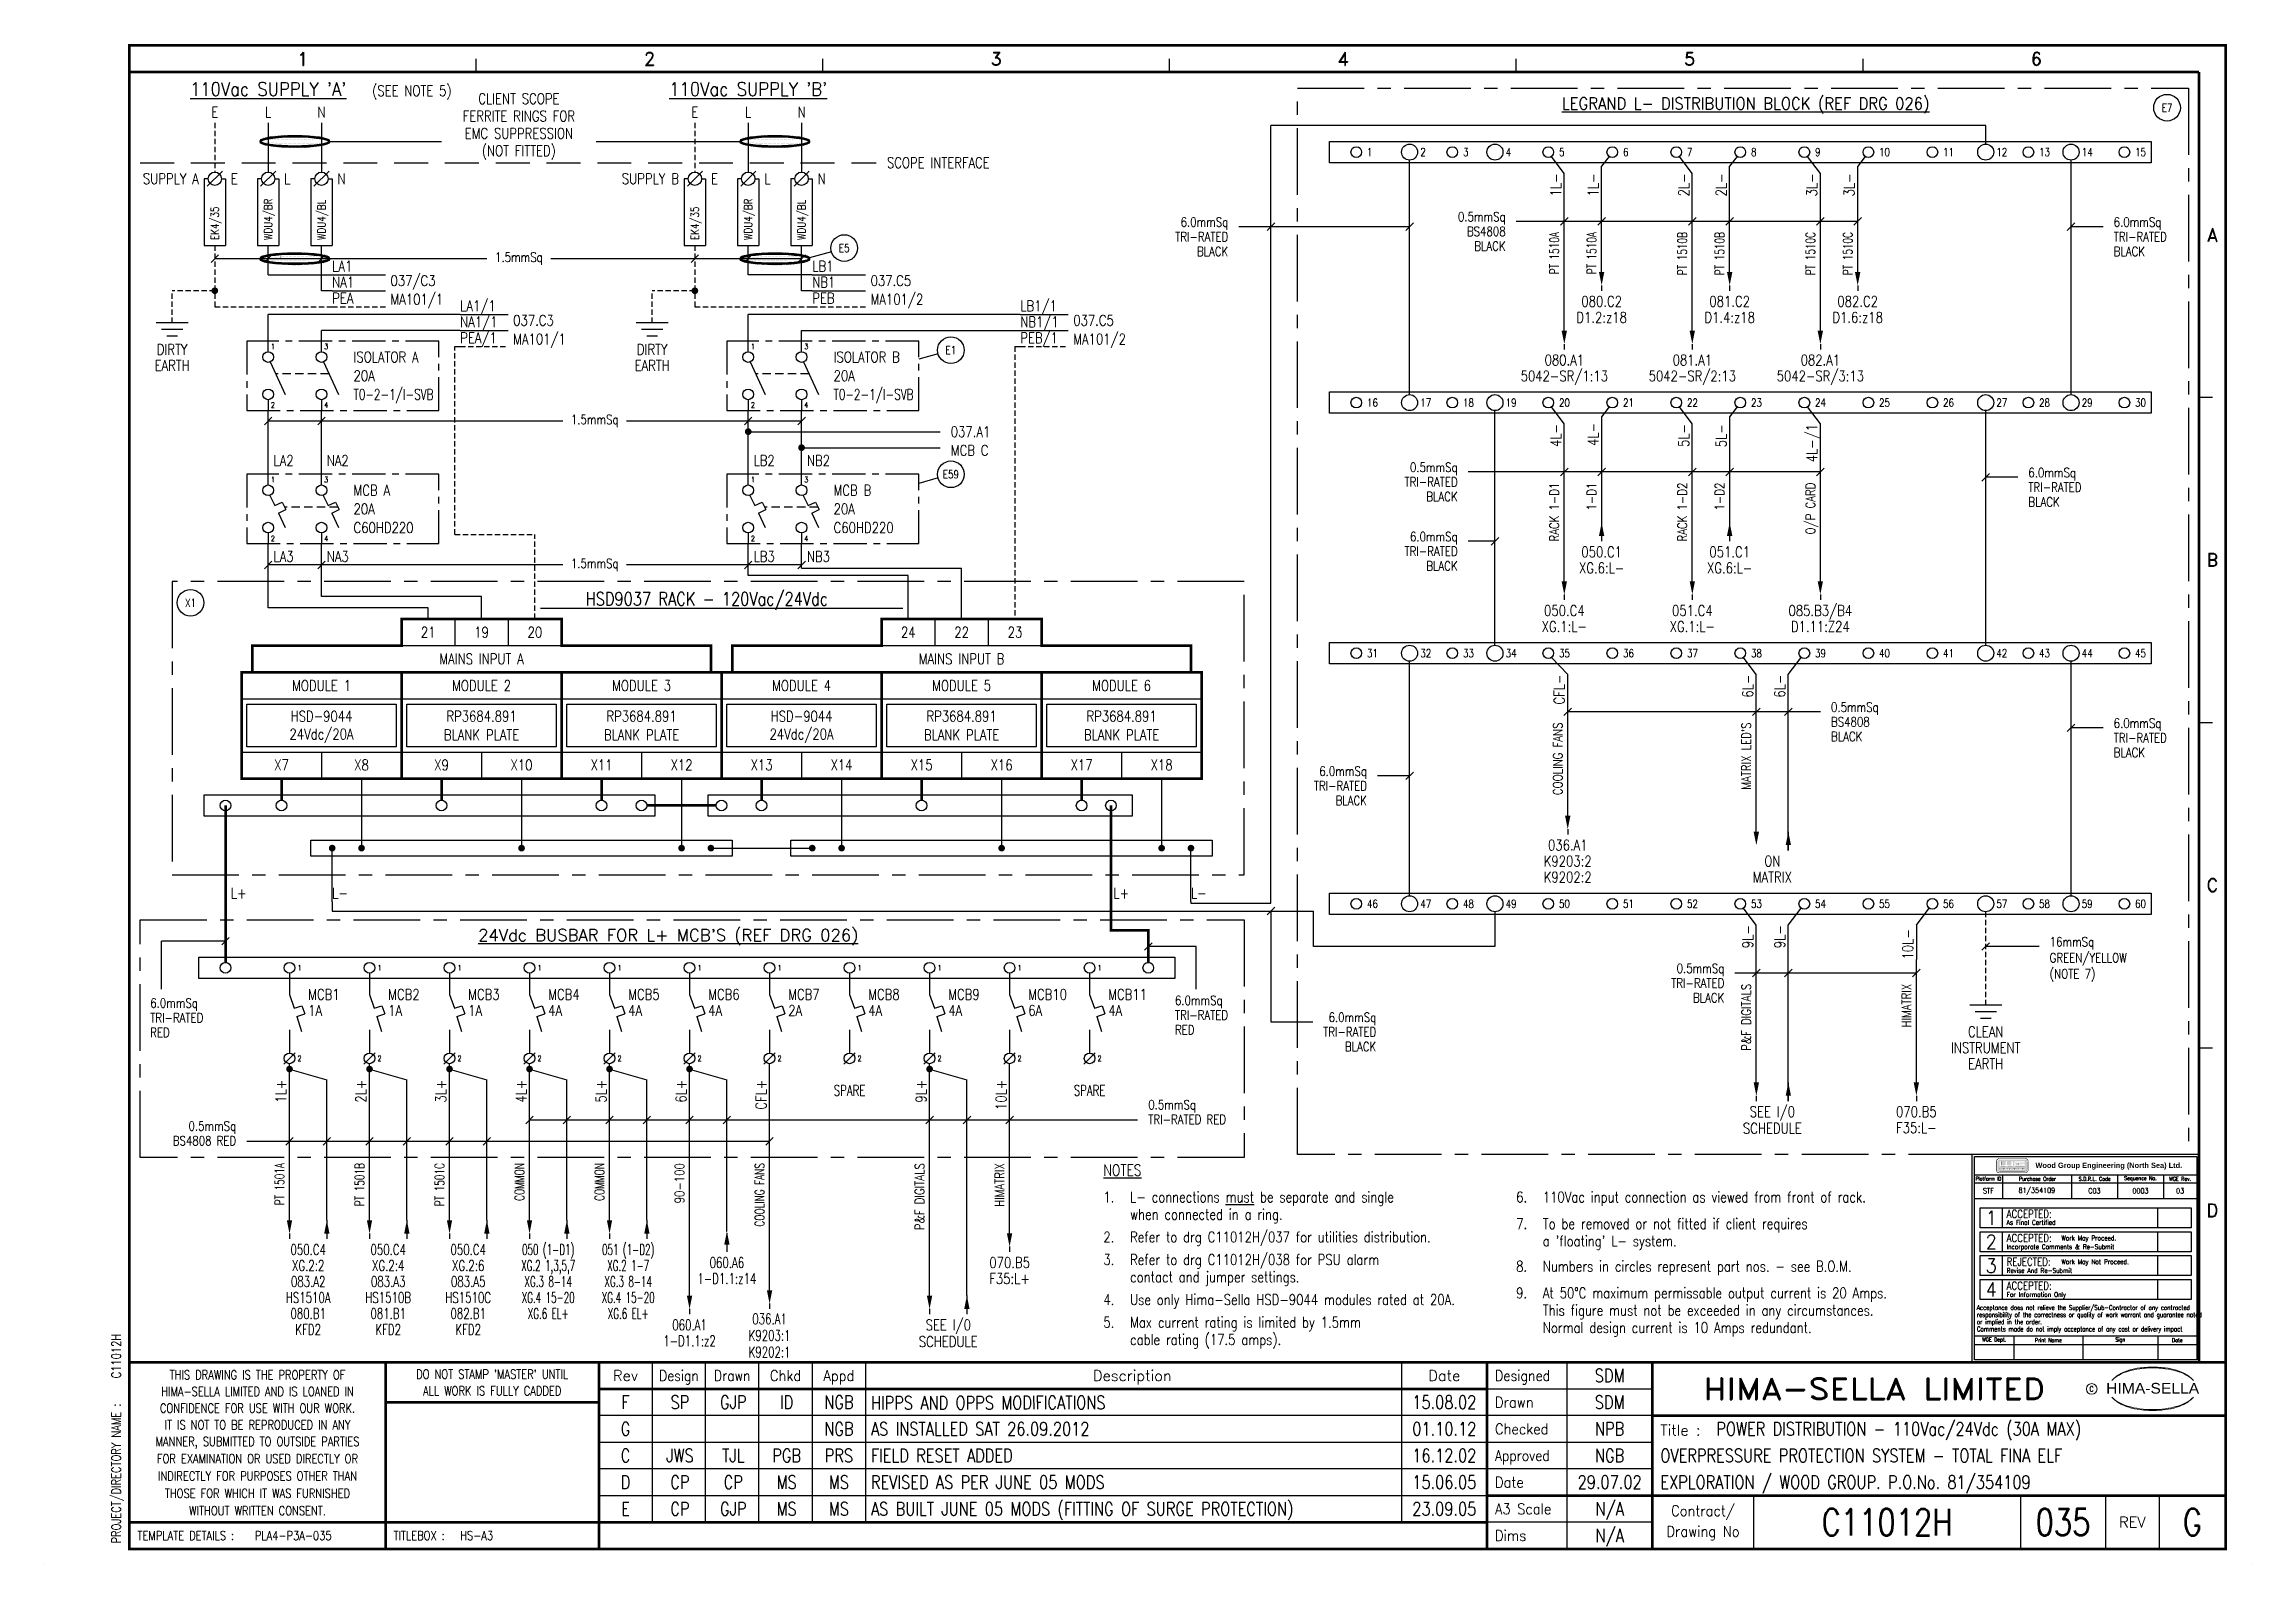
# Model space of a CAD drawing. Extents: x 0 to 414, y 0 to 285.
import ezdxf
from ezdxf.enums import TextEntityAlignment as Align

# ---------------------------------------------------------------- set-up
doc = ezdxf.new("R2010")
doc.units = 0
doc.header["$MEASUREMENT"] = 0
for name, pattern in [('CENTER', [2, 1.25, -0.25, 0.25, -0.25]), ('CONTINU', [0]), ('DASHEDX2', [1.5, 1, -0.5]), ('HIDDEN', [9.525, 6.35, -3.175])]:
    doc.linetypes.add(name, pattern=pattern)
doc.layers.get('0').update_dxf_attribs({"linetype": 'CONTINUOUS'})
for name, color, linetype in [('02-TEXT', 2, 'CONTINUOUS'), ('CATALOGUE', 2, 'CONTINUOUS'), ('COL', 2, 'CONTINU'), ('COUNTER', 2, 'CONTINUOUS'), ('ELAC003$', 7, 'CONTINUOUS'), ('LINE', 1, 'CONTINUOUS'), ('LOCATION', 2, 'CONTINUOUS'), ('MCABBLK-TR-1_0', 4, 'CONTINUOUS'), ('MCABBLK-TR-6_0', 4, 'CONTINUOUS'), ('MCABBLU-TR-1_5', 4, 'CONTINUOUS'), ('MCABBRN-TR-1_5', 4, 'CONTINUOUS'), ('MCABMARKON', 4, 'CONTINUOUS'), ('MCABRED-TR-0_5', 4, 'CONTINUOUS'), ('MCABRED-TR-1_0', 4, 'CONTINUOUS'), ('PCABBLK-TR-0_5', 7, 'CONTINUOUS'), ('PCABBLK-TR-1_0', 7, 'CONTINUOUS'), ('PCABBLK-TR-6_0', 7, 'CONTINUOUS'), ('PCABBLU-TR-1_5', 7, 'CONTINUOUS'), ('PCABBRN-TR-1_5', 7, 'CONTINUOUS'), ('PCABEARTH-16', 7, 'DASHEDX2'), ('PCABEARTH-1_5', 7, 'DASHEDX2'), ('PCABMARKON', 7, 'CONTINUOUS'), ('PCABRED-0_5', 7, 'CONTINUOUS'), ('PCABRED-TR-0_5', 7, 'CONTINUOUS'), ('PCABRED-TR-1_0', 7, 'CONTINUOUS'), ('PCABRED-TR-6_0', 7, 'CONTINUOUS'), ('PREFIX', 2, 'CONTINUOUS'), ('RECORD', 2, 'CONTINUOUS'), ('ROW', 2, 'CONTINU'), ('SNA', 2, 'CONTINUOUS'), ('SPOTS', 7, 'CONTINUOUS'), ('TECHDATA', 2, 'CONTINUOUS'), ('TEXT', 2, 'CONTINUOUS'), ('TPOL', 3, 'CONTINUOUS'), ('UPS', 2, 'CONTINUOUS'), ('XR_FUNCTION', 2, 'CONTINUOUS'), ('XR_MAIN', 2, 'CONTINUOUS'), ('ZONE', 2, 'CONTINUOUS')]:
    doc.layers.add(name, color=color, linetype=linetype)
doc.styles.add('ARIAL', font='ARIAL.TTF', dxfattribs={"height": 2.5})
doc.styles.add('CATALOGU', font='ROMANS.shx', dxfattribs={"width": 0.8, "height": 2.5})
doc.styles.add('CROSSREF', font='ROMANS.shx', dxfattribs={"width": 0.8, "height": 1})
doc.styles.add('FUNCTION', font='romans.shx', dxfattribs={"width": 0.8, "height": 2.5})
doc.styles.add('LOCATION', font='ROMANS.shx', dxfattribs={"width": 0.8, "height": 2.5})
doc.styles.add('PINS', font='ROMANS.shx', dxfattribs={"width": 0.8, "height": 2.5})
doc.styles.add('REFERENC', font='ROMANS.shx', dxfattribs={"width": 0.8, "height": 2.5})
doc.styles.add('ROMAND', font='ROMAND')
doc.styles.add('ROMANS', font='romans.shx', dxfattribs={"width": 0.8})
doc.styles.add('SYMBOL', font='romans.shx', dxfattribs={"width": 0.8})
doc.styles.add('TECHDATA', font='ROMANS.shx', dxfattribs={"width": 0.8, "height": 2.5})
doc.styles.add('TERMINAL', font='ROMANS.shx', dxfattribs={"width": 0.8, "height": 2.5})
doc.styles.add('WIRES', font='ROMANS.shx', dxfattribs={"width": 0.8, "height": 2})
doc.styles.add('ZONE', font='ROMANS.shx', dxfattribs={"width": 0.8, "height": 2.5})

msp = doc.modelspace()

# ---------------------------------------------------------------- texts
at = {"color": 1, "linetype": 'Continuous', "insert": (373.3318, 75.4402), "char_height": 0.99, "width": 30.983, "attachment_point": 1}
msp.add_mtext('{\\fSwis721 BT|b1|i0|c0|p34;Wood Group Engineering (North Sea) Ltd.}', dxfattribs=at)
at = {"layer": '02-TEXT', "color": 4, "style": 'WIRES', "width": 0.8}
msp.add_text('CFL+', height=2, rotation=90, dxfattribs=at).set_placement((136, 91), align=Align.BOTTOM_RIGHT)
at = {"layer": 'ELAC003$', "color": 1, "linetype": 'Continuous', "style": 'ROMANS', "width": 0.8}
for s, height, p in [('Platform ID', 0.7017, (364.5247, 72.4388)), ('Purchase Order', 0.7425, (373.71, 72.4083)), ('S.D.R.L. Code', 0.7425, (384.433, 72.4083)), ('Sequence No.', 0.7425, (393.0178, 72.4083)), ('WGE Rev.', 0.7425, (400.455, 72.4083)), ('WGE Dept.', 0.7425, (365.5898, 42.1477)), ('Print Name', 0.7425, (375.7496, 42.1477)), ('Sign', 0.7425, (389.2351, 42.1477)), ('Date', 0.7425, (399.9068, 42.1477))]:
    msp.add_text(s, height=height, dxfattribs=at).set_placement(p, align=Align.MIDDLE)
at = {"layer": 'ELAC003$', "color": 3, "linetype": 'Continuous', "style": 'ROMANS', "width": 0.8889}
for s, p in [('1', (365.0415, 65.0926)), ('2', (365.0415, 60.5977)), ('3', (365.0415, 56.1394)), ('4', (365.0415, 51.6446))]:
    msp.add_text(s, height=2.673, dxfattribs=at).set_placement(p, align=Align.MIDDLE)
at = {"layer": 'ELAC003$', "color": 3, "linetype": 'Continuous', "style": 'ROMANS'}
for s, height, width, p in [('ACCEPTED:', 1.485, 0.8, (367.9296, 65.8344)), ('As Final Certified', 0.891, 0.7333, (367.9296, 64.2296)), ('ACCEPTED:', 1.485, 0.8, (367.9296, 61.3154)), ('Incorporate Comments & Re-Submit', 0.891, 0.7333, (367.9296, 59.6658)), ('Work May Proceed.', 0.891, 0.7333, (378.2045, 61.3154)), ('Revise And Re-Submit', 0.891, 0.7333, (367.9296, 55.2076)), ('REJECTED:', 1.485, 0.8, (367.9296, 56.8571)), ('Work May Not Proceed.', 0.891, 0.7333, (378.2045, 56.8571)), ('ACCEPTED:', 1.485, 0.8, (367.9296, 52.3624)), ('For Information Only', 0.891, 0.7333, (367.9296, 50.7129))]:
    msp.add_text(s, height=height, dxfattribs=dict(at, width=width)).set_placement(p, align=Align.MIDDLE_LEFT)
at = {"layer": 'ELAC003$', "color": 1, "linetype": 'Continuous', "style": 'ROMANS', "width": 0.7}
for s, p in [('Acceptance does not relieve the Supplier/Sub-Contractor of any contracted', (362.3371, 48.7009)), ('or implied in the order.', (362.3371, 46.0279)), ('responsibility of the correctness or quality of work warrant and guarantee noted', (362.3371, 47.3644)), ('Comments made do not imply acceptance of any cost or delivery impact', (362.3371, 44.6914))]:
    msp.add_text(s, height=0.891, dxfattribs=at).set_placement(p, align=Align.TOP_LEFT)
at = {"layer": 'MCABBLK-TR-1_0', "style": 'WIRES', "width": 0.8}
for s, p in [('1L-', (285, 261)), ('1L-', (292, 261)), ('2L-', (309, 261)), ('2L-', (316, 261)), ('3L-', (333, 261)), ('3L-', (340, 261)), ('4L-', (285, 214)), ('5L-', (309, 214)), ('4L-/1', (333, 214)), ('CFL-', (285.6397, 167)), ('6L-', (321, 167)), ('6L-', (327, 167)), ('9L-', (321, 120)), ('9L-', (327, 120))]:
    msp.add_text(s, height=2, rotation=90, dxfattribs=at).set_placement(p, align=Align.BOTTOM_RIGHT)
for s, p in [('4L-', (292, 209.8796)), ('5L-', (316, 209.6332)), ('10L-', (351, 113.5463))]:
    msp.add_text(s, height=2, rotation=90, dxfattribs=at).set_placement(p, align=Align.BOTTOM_LEFT)
at = {"layer": 'MCABBLK-TR-6_0', "style": 'WIRES', "width": 0.8}
for p in [(54, 124.3974), (215, 124.3974)]:
    msp.add_text('L-', height=2, dxfattribs=at).set_placement(p, align=Align.BOTTOM_LEFT)
at = {"layer": 'MCABBLU-TR-1_5', "style": 'WIRES', "width": 0.8}
for s, p in [('NA1', (54, 239)), ('NB1', (144, 239)), ('NA1/1', (78, 231.557)), ('NB1/1', (183, 231.557)), ('NA2', (53, 205.557)), ('NB2', (143, 205.557)), ('NA3', (53, 187.557)), ('NB3', (143, 187.557))]:
    msp.add_text(s, height=2, dxfattribs=at).set_placement(p, align=Align.BOTTOM_LEFT)
at = {"layer": 'MCABBRN-TR-1_5', "style": 'WIRES', "width": 0.8}
for s, p in [('LA1', (54, 242)), ('LB1', (144, 242)), ('PEA', (54, 236)), ('LA1/1', (78, 234.557)), ('PEB', (144, 236)), ('LB1/1', (183, 234.557)), ('PEA/1', (78, 228.557)), ('PEB/1', (183, 228.557)), ('LA2', (43, 205.557)), ('LB2', (133, 205.557)), ('LA3', (43, 187.557)), ('LB3', (133, 187.557))]:
    msp.add_text(s, height=2, dxfattribs=at).set_placement(p, align=Align.BOTTOM_LEFT)
at = {"layer": 'MCABMARKON', "style": 'WIRES', "width": 0.8}
for s, p in [('9L+', (166, 91)), ('10L+', (181, 91))]:
    msp.add_text(s, height=2, rotation=90, dxfattribs=at).set_placement(p, align=Align.BOTTOM_RIGHT)
at = {"layer": 'MCABRED-TR-0_5', "style": 'WIRES', "width": 0.8}
for s, p in [('1L+', (46, 91)), ('3L+', (76, 91)), ('5L+', (106, 91))]:
    msp.add_text(s, height=2, rotation=90, dxfattribs=at).set_placement(p, align=Align.BOTTOM_RIGHT)
at = {"layer": 'MCABRED-TR-1_0', "style": 'WIRES', "width": 0.8}
for s, p in [('2L+', (61, 91)), ('4L+', (91, 91)), ('6L+', (121, 91))]:
    msp.add_text(s, height=2, rotation=90, dxfattribs=at).set_placement(p, align=Align.BOTTOM_RIGHT)
at = {"layer": 'TEXT', "style": 'ROMAND', "width": 0.9}
for s, height, p in [("%%U110Vac SUPPLY 'A'", 2.5, (42.0032, 275.5789)), ("%%U110Vac SUPPLY 'B'", 2.5, (132.0032, 275.5789)), ('%%uLEGRAND L- DISTRIBUTION BLOCK (REF DRG 026)', 2.25, (319, 273))]:
    msp.add_text(s, height=height, dxfattribs=at).set_placement(p, align=Align.CENTER)
at = {"layer": 'TEXT', "color": 4, "style": 'ROMANS', "width": 0.8}
for s, height, p in [('(SEE NOTE 5)', 2, (61.5, 275.5)), ('6.0mmSq', 1.75, (388, 251)), ('TRI-RATED', 1.75, (388, 248.25)), ('BLACK', 1.75, (388, 245.5)), ('TRI-RATED', 1.75, (372, 201.25)), ('6.0mmSq', 1.75, (372, 204)), ('BLACK', 1.75, (372, 198.5)), ('0.5mmSq', 1.75, (335, 160)), ('BS4808', 1.75, (335, 157.25)), ('6.0mmSq', 1.75, (388, 157)), ('BLACK', 1.75, (335, 154.5)), ('TRI-RATED', 1.75, (388, 154.25)), ('BLACK', 1.75, (388, 151.5)), ('16mmSq', 1.75, (376, 116)), ('GREEN/YELLOW', 1.75, (376, 113)), ('(NOTE 7)', 1.75, (376, 110)), ('TRI-RATED', 1.75, (19.8859, 101.75)), ('6.0mmSq', 1.75, (19.8859, 104.5)), ('TRI-RATED', 1.75, (212, 102.25)), ('6.0mmSq', 1.75, (212, 105)), ('RED', 1.75, (19.8859, 99)), ('RED', 1.75, (212, 99.5)), ('0.5mmSq', 1.75, (207, 85.4372)), ('TRI-RATED RED', 1.75, (207, 82.6872)), ('%%UNOTES', 2.1, (198.5959, 72.9993)), ('1.', 2, (198.5959, 67.9993)), ('when connected in a ring.', 2, (203.5959, 64.7493)), ('L- connections %%umust%%u be separate and single', 2, (203.5959, 67.9993)), ('6.', 2, (275.9747, 67.9993)), ('110Vac input connection as viewed from front of rack.', 2, (280.9747, 67.9993)), ('2.', 2, (198.5959, 60.4993)), ('Refer to drg C11012H/037 for utilities distribution.', 2, (203.5959, 60.4993)), ('7.', 2, (275.9747, 62.9993)), ('To be removed or not fitted if client requires', 2, (280.9747, 62.9993)), ('3.', 2, (198.5959, 56.2493)), ('Refer to drg C11012H/038 for PSU alarm', 2, (203.5959, 56.2493)), ("a 'floating' L- system.", 2, (280.9747, 59.7493)), ('contact and jumper settings.', 2, (203.5959, 52.9993)), ('8.', 2, (275.9747, 54.9993)), ('Numbers in circles represent part nos. - see B.O.M.', 2, (280.9747, 54.9993)), ('4.', 2, (198.5959, 48.7493)), ('Use only Hima-Sella HSD-9044 modules rated at 20A.', 2, (203.5959, 48.7493)), ('9.', 2, (275.9747, 49.9993)), ('At 50%%dC maximum permissable output current is 20 Amps.', 2, (280.9749, 49.9993)), ('5.', 2, (198.5959, 44.4993)), ('Max current rating is limited by 1.5mm', 2, (203.5961, 44.4993)), ('This figure must not be exceeded in any circumstances.', 2, (280.9749, 46.7493)), ('Normal design current is 10 Amps redundant.', 2, (280.9749, 43.4993)), ('cable rating (17.5 amps).', 2, (203.5961, 41.2493))]:
    msp.add_text(s, height=height, dxfattribs=at).set_placement(p)
for s, p in [('E', (32.0032, 271.4955)), ('L', (42.0032, 271.4955)), ('N', (52.0032, 271.4955)), ('CLIENT SCOPE', (89, 274)), ('E', (122.0032, 271.4955)), ('L', (132.0032, 271.4955)), ('N', (142.0032, 271.4955)), ('FERRITE RINGS FOR', (89, 270.75)), ('EMC SUPPRESSION', (89, 267.5)), ('(NOT FITTED)', (89, 264.25))]:
    msp.add_text(s, height=2, dxfattribs=at).set_placement(p, align=Align.CENTER)
msp.add_text('SCOPE INTERFACE', height=2, dxfattribs=at).set_placement((158, 263), align=Align.MIDDLE_LEFT)
for s, p in [('6.0mmSq', (222, 251)), ('0.5mmSq', (274, 252)), ('TRI-RATED', (222, 248.25)), ('BS4808', (274, 249.25)), ('BLACK', (222, 245.5)), ('BLACK', (274, 246.5)), ('TRI-RATED', (265, 202.25)), ('0.5mmSq', (265, 205)), ('BLACK', (265, 199.5)), ('TRI-RATED', (265, 189.25)), ('6.0mmSq', (265, 192)), ('BLACK', (265, 186.5)), ('6.0mmSq', (248, 148)), ('TRI-RATED', (248, 145.25)), ('BLACK', (248, 142.5)), ('0.5mmSq', (315, 111)), ('TRI-RATED', (315, 108.25)), ('6.0mmSq', (249.746, 101.8433)), ('BLACK', (315, 105.5)), ('TRI-RATED', (249.746, 99.0933)), ('BLACK', (249.746, 96.3433)), ('0.5mmSq', (36, 81.4372)), ('BS4808 RED', (36, 78.6872))]:
    msp.add_text(s, height=1.75, dxfattribs=at).set_placement(p, align=Align.RIGHT)
at = {"layer": 'TEXT', "color": 3, "style": 'ROMANS'}
for s, width, p in [('PT 1510A', 0.7, (284, 250)), ('PT 1510A', 0.7, (291, 250)), ('PT 1510B', 0.7, (308, 250)), ('PT 1510B', 0.7, (315, 250)), ('PT 1510C', 0.7, (332, 250)), ('PT 1510C', 0.7, (339, 250)), ('RACK 1-D2', 0.8, (308, 203)), ('1-D2', 0.8, (315, 203)), ('O/P CARD', 0.8, (332, 203)), ('RACK 1-D1', 0.8, (284, 203)), ('1-D1', 0.8, (291, 203)), ('COOLING FANS', 0.8, (284.6397, 158)), ("MATRIX LED'S", 0.8, (320, 158)), ('P&F DIGITALS', 0.8, (320, 109)), ('HIMATRIX', 0.8, (350, 109)), ('PT 1501A', 0.7, (45, 75.3621)), ('PT 1501B', 0.7, (60, 75.3621)), ('PT 1501C', 0.7, (75, 75.3621)), ('COMMON', 0.7, (90, 75.3621)), ('COMMON', 0.7, (105, 75.3621)), ('90-100', 0.8, (120, 75.3621)), ('COOLING FANS', 0.7, (135, 75.3621)), ('P&F DIGITALS', 0.8, (165, 75.3621)), ('HIMATRIX', 0.8, (180, 75.3621))]:
    msp.add_text(s, height=1.75, rotation=90, dxfattribs=dict(at, width=width)).set_placement(p, align=Align.RIGHT)
at = {"layer": 'TEXT', "color": 4, "style": 'ROMANS', "width": 0.8}
for s, height, p in [('1.5mmSq', 1.75, (89, 245)), ('DIRTY', 2, (24, 228)), ('DIRTY', 2, (114, 228)), ('EARTH', 2, (24, 225)), ('EARTH', 2, (114, 225)), ('1.5mmSq', 1.75, (103.2142, 214.557)), ('1.5mmSq', 1.75, (103.2142, 187.557)), ('CLEAN', 2, (364, 100)), ('INSTRUMENT', 2, (364, 97)), ('EARTH', 2, (364, 94))]:
    msp.add_text(s, height=height, dxfattribs=at).set_placement(p, align=Align.MIDDLE)
at = {"layer": 'TEXT', "style": 'ROMANS', "width": 0.8}
for s, p in [('037/C3', (64.9363, 240.8827)), ('037.C5', (154.9363, 240.8827)), ('MA101/1', (64.9363, 237.3827)), ('MA101/2', (154.9363, 237.3827)), ('037.C3', (87.9363, 233.4397)), ('037.C5', (192.9363, 233.4397)), ('MA101/1', (87.9363, 229.9397)), ('MA101/2', (192.9363, 229.9397)), ('037.A1', (169.9772, 212.557)), ('MCB C', (169.9772, 209.057))]:
    msp.add_text(s, height=2, dxfattribs=at).set_placement(p, align=Align.MIDDLE_LEFT)
at = {"layer": 'TEXT', "style": 'PINS'}
for s, width, p in [('D1.2:z18', 0.8, (292, 235)), ('D1.4:z18', 0.8, (316, 235)), ('D1.6:z18', 0.8, (340, 235)), ('SPARE', 0.7, (151, 90)), ('SPARE', 0.7, (196, 90)), ('SCHEDULE', 0.8, (324, 82.8895)), ('SEE I/0', 0.8, (324, 86)), ('050.C4', 0.7, (49.5, 60.1389)), ('050.C4', 0.7, (64.5, 60.1389)), ('050.C4', 0.7, (79.5, 60.1389)), ('050 (1-D1)', 0.6, (94.5, 60.1389)), ('051 (1-D2)', 0.6, (109.5, 60.1389)), ('083.A2', 0.7, (49.5, 54.1389)), ('XG.2:2', 0.7, (49.5, 57.1389)), ('083.A3', 0.7, (64.5, 54.1389)), ('XG.2:4', 0.7, (64.5, 57.1389)), ('083.A5', 0.7, (79.5, 54.1389)), ('XG.2:6', 0.7, (79.5, 57.1389)), ('XG.2 1,3,5,7', 0.6, (94.5, 57.1389)), ('XG.3 8-14', 0.6, (94.5, 54.1389)), ('XG.3 8-14', 0.6, (109.5, 54.1389)), ('XG.2 1-7', 0.6, (109.5, 57.1389)), ('1-D1.1:z14', 0.7, (128, 54.6923)), ('060.A6', 0.7, (128, 57.6923)), ('HS1510A', 0.7, (49.5, 51.1389)), ('HS1510B', 0.7, (64.5, 51.1389)), ('HS1510C', 0.7, (79.5, 51.1389)), ('XG.4 15-20', 0.6, (94.5, 51.1389)), ('XG.4 15-20', 0.6, (109.5, 51.1389)), ('080.B1', 0.7, (49.5, 48.1389)), ('081.B1', 0.7, (64.5, 48.1389)), ('082.B1', 0.7, (79.5, 48.1389)), ('XG.6 EL+', 0.6, (94.5, 48.1389)), ('XG.6 EL+', 0.6, (109.5, 48.1389)), ('060.A1', 0.7, (121, 46)), ('036.A1', 0.7, (136, 47.1461)), ('SEE I/0', 0.8, (169.5, 46)), ('KFD2', 0.7, (49.5, 45.1389)), ('KFD2', 0.7, (64.5, 45.1389)), ('KFD2', 0.7, (79.5, 45.1389)), ('1-D1.1:z2', 0.7, (121, 43)), ('K9203:1', 0.7, (136, 44.0356)), ('SCHEDULE', 0.8, (169.5, 42.8895)), ('K9202:1', 0.7, (136, 40.9251))]:
    msp.add_text(s, height=2, dxfattribs=dict(at, width=width)).set_placement(p, align=Align.TOP_CENTER)
at = {"layer": 'TEXT', "color": 4, "style": 'WIRES', "width": 0.8}
for p in [(35, 124.3974), (200.4579, 124.3974)]:
    msp.add_text('L+', height=2, dxfattribs=at).set_placement(p, align=Align.BOTTOM_LEFT)
at = {"layer": 'TEXT', "style": 'ROMAND'}
msp.add_text("%%u24Vdc BUSBAR FOR L+ MCB'S (REF DRG 026)", height=2.25, dxfattribs=at).set_placement((117, 117), align=Align.CENTER)
at = {"layer": 'TEXT', "style": 'ROMANS', "width": 0.8}
for s, p in [('STF', (364.5117, 70.1792)), ('81/354109', (373.5935, 70.1792)), ('C03', (384.3747, 70.1792)), ('0003', (393.0179, 70.1792)), ('03', (400.455, 70.1792))]:
    msp.add_text(s, height=0.99, dxfattribs=at).set_placement(p, align=Align.MIDDLE)
at = {"layer": 'TEXT', "width": 0.8}
for tag, text, style, p in [('080.C2', '', 'CROSSREF', (292, 238)), ('081.C2', '', 'CROSSREF', (316, 238)), ('082.C2', '', 'CROSSREF', (340, 238)), ('5042-SR/1:13', '??:??', 'ROMANS', (285, 224)), ('080.A1', '', 'CROSSREF', (285, 227)), ('5042-SR/2:13', '??:??', 'ROMANS', (309, 224)), ('081.A1', '', 'CROSSREF', (309, 227)), ('5042-SR/3:13', '??:??', 'ROMANS', (333, 224)), ('082.A1', '', 'CROSSREF', (333, 227)), ('050.C1', '', 'CROSSREF', (292, 191)), ('051.C1', '', 'CROSSREF', (316, 191)), ('XG.6:L-', '??:??', 'ROMANS', (292, 188)), ('XG.6:L-', '??:??', 'ROMANS', (316, 188)), ('085.B3/B4', '', 'CROSSREF', (333, 180)), ('D1.11:Z24', '??:??', 'ROMANS', (333, 177)), ('K9203:2', '??:??', 'ROMANS', (285.6397, 133)), ('036.A1', '', 'CROSSREF', (285.6397, 136)), ('K9202:2', '??:??', 'ROMANS', (285.6397, 130)), ('MATRIX', '??:??', 'ROMANS', (324, 130))]:
    msp.add_attdef(tag, text=text, height=2, dxfattribs=dict(at, style=style)).set_placement(p, align=Align.TOP_CENTER)
at = {"layer": 'TPOL', "style": 'ROMANS', "flags": 8}
for p, width in [((292, 242.5), 0.8), ((316, 242.5), 0.8), ((340, 242.5), 0.8), ((285, 231.5), 0.8), ((309, 231.5), 0.8), ((333, 231.5), 0.8), ((333, 184.5), 0.8), ((285.6397, 140.5), 0.8), ((321, 137.5), 0.8), ((321, 90.5), 0.8), ((46, 64.6389), 0.7), ((61, 64.6389), 0.7), ((76, 64.6389), 0.7), ((91, 64.6389), 0.7), ((106, 64.6389), 0.7), ((136, 51.5), 0.7), ((166, 50.5), 0.7)]:
    msp.add_attdef('CN1', p, '1', height=0.0025, rotation=270, dxfattribs=dict(at, width=width))
for p in [(292, 195), (316, 195), (327, 137), (327, 90), (113, 64.9466), (173, 50)]:
    msp.add_attdef('CN1', text='1', height=0.0025, rotation=270, dxfattribs=at).set_placement(p, align=Align.MIDDLE_LEFT)
at = {"layer": 'TPOL', "style": 'ROMANS', "width": 0.7, "flags": 8}
for p in [(53, 64.9466), (68, 64.9466), (83, 64.9466), (98, 64.9466), (128, 62.5)]:
    msp.add_attdef('CN1', text='1', height=0.0025, rotation=270, dxfattribs=at).set_placement(p, align=Align.MIDDLE_LEFT)
at = {"layer": 'UPS', "insert": (155, 31.6443), "char_height": 2.5, "width": 99, "attachment_point": 1, "rotation": 0.063025, "style": 'ROMANS'}
msp.add_mtext('HIPPS AND OPPS MODIFICATIONS', dxfattribs=at)
at = {"layer": 'UPS', "char_height": 2.5, "width": 99, "attachment_point": 1, "style": 'ROMANS'}
for s, insert in [('AS INSTALLED SAT 26.09.2012', (155, 26.75)), ('FIELD RESET ADDED', (155, 21.75)), ('REVISED AS PER JUNE 05 MODS', (155, 16.75)), ('AS BUILT JUNE 05 MODS (FITTING OF SURGE PROTECTION)', (155, 11.75))]:
    msp.add_mtext(s, dxfattribs=dict(at, insert=insert))
at = {"layer": 'XR_MAIN', "style": 'CROSSREF', "width": 0.8}
msp.add_attdef('ON', text='', height=2, dxfattribs=at).set_placement((324, 133), align=Align.TOP_CENTER)

# ---------------------------------------------------------------- blocks, each defined once
blk = doc.blocks.new('EDREV')
at = {"color": 2, "style": 'ROMANS', "width": 0.8}
for tag, p in [('DES', (129.2, 29.25)), ('DRN', (139.2, 29.25)), ('CHKD', (149.2, 29.25)), ('DES', (129.2, 24.25)), ('DRN', (139.2, 24.25)), ('CHKD', (149.2, 24.25)), ('DES', (129.2, 19.25)), ('DRN', (139.2, 19.25)), ('CHKD', (149.2, 19.25)), ('DES', (129.2, 14.25)), ('DRN', (139.2, 14.25)), ('CHKD', (149.2, 14.25)), ('DES', (129.2, 9.25)), ('DRN', (139.2, 9.25)), ('CHKD', (149.2, 9.25))]:
    blk.add_attdef(tag, text='', height=2.5, dxfattribs=at).set_placement(p, align=Align.CENTER)
blk = doc.blocks.new('HS-A3')
at = {"color": 1}
for p, q in [((81, 280), (81, 282.5)), ((146, 280), (146, 282.5)), ((211, 280), (211, 282.5)), ((276, 280), (276, 282.5)), ((341, 280), (341, 282.5)), ((404, 219), (406.5, 219)), ((404, 158), (406.5, 158)), ((404, 97), (406.5, 97)), ((114, 38), (114, 8)), ((124, 8), (124, 38)), ((134, 8), (134, 38)), ((144, 38), (144, 8)), ((154, 38), (154, 8)), ((254.5, 38), (254.5, 8)), ((285.5, 38), (285.5, 3)), ((270.5, 33), (301.5, 33)), ((301.5, 28), (104, 28)), ((104, 23), (301.5, 23)), ((301.5, 18), (104, 18)), ((104, 13), (270.5, 13)), ((320.5, 13), (320.5, 3)), ((370.5, 13), (370.5, 3)), ((386.5, 3), (386.5, 13)), ((396.5, 13), (396.5, 3)), ((301.5, 8), (270.5, 8)), ((0, 0), (0, 0.025)), ((413.9, 0), (413.9, 0.025))]:
    blk.add_line(p, q, dxfattribs=at)
at = {"color": 1, "const_width": 0.5}
blk.add_lwpolyline([(16, 3), (409, 3), (409, 285), (16, 285)], close=True, dxfattribs=at)
for points in [[(16, 280), (404, 280)], [(404, 38), (404, 280)], [(409, 38), (16, 38)], [(64, 3), (64, 38)], [(104, 3), (104, 38)], [(270.5, 38), (270.5, 3)], [(301.5, 3), (301.5, 38)], [(270.5, 33), (104, 33)], [(104, 30.5), (64, 30.5)], [(409, 28), (301.5, 28)], [(270.5, 13), (409, 13)], [(270.5, 8), (16, 8)]]:
    blk.add_lwpolyline(points, dxfattribs=at)
at = {"color": 3, "lineweight": 13}
blk.add_circle((383.8795, 33), 1, dxfattribs=at)
for centre, radius, start, end in [((392.604, 29.3277), 7.2401, 106.0532, 133.5024), ((392.8763, 29.5135), 7.2999, 130.419, 136.057), ((392.1149, 30.6001), 5.9804, 122.244, 131.6154), ((391.752, 31.2819), 5.2104, 111.8206, 122.8668), ((393.7772, 27.1992), 9.7601, 107.5931, 113.9452), ((395.0991, 20.9965), 15.9367, 89.2698, 106.3911), ((394.0978, 26.015), 10.9859, 96.0146, 107.3203), ((395.2933, 18.8099), 18.2818, 92.8917, 97.3734), ((395.2419, 21.3644), 15.7281, 89.7805, 93.1738), ((395.5053, 20.9965), 15.9367, 73.6089, 90.7302), ((395.3626, 21.3644), 15.7281, 86.8262, 90.2195), ((395.3112, 18.8099), 18.2818, 82.6266, 87.1083), ((396.5067, 26.015), 10.9859, 72.6797, 83.9854), ((396.8272, 27.1992), 9.7601, 66.0548, 72.4069), ((398.0005, 29.3277), 7.2401, 46.4976, 73.9468), ((398.8524, 31.2819), 5.2104, 57.1332, 68.1794), ((398.4895, 30.6001), 5.9804, 48.3846, 57.756), ((397.7282, 29.5135), 7.2999, 43.943, 49.581), ((392.8763, 36.545), 7.2999, 223.943, 229.581), ((392.604, 36.7308), 7.2401, 226.4976, 253.9468), ((392.1149, 35.4585), 5.9804, 228.3846, 237.756), ((391.752, 34.7766), 5.2104, 237.1332, 248.1794), ((393.7772, 38.8593), 9.7601, 246.0548, 252.4069), ((395.0991, 45.062), 15.9367, 253.6089, 270.7302), ((394.0978, 40.0435), 10.9859, 252.6797, 263.9854), ((395.2933, 47.2486), 18.2818, 262.6266, 267.1083), ((395.2419, 44.6941), 15.7281, 266.8262, 270.2195), ((395.5053, 45.062), 15.9367, 269.2698, 286.3911), ((395.3626, 44.6941), 15.7281, 269.7805, 273.1738), ((395.3112, 47.2486), 18.2818, 272.8917, 277.3734), ((396.5067, 40.0435), 10.9859, 276.0146, 287.3203), ((396.8272, 38.8593), 9.7601, 287.5931, 293.9452), ((398.0005, 36.7308), 7.2401, 286.0532, 313.5024), ((398.8524, 34.7766), 5.2104, 291.8206, 302.8668), ((398.4895, 35.4585), 5.9804, 302.244, 311.6154), ((397.7282, 36.545), 7.2999, 310.419, 316.057)]:
    blk.add_arc(centre, radius, start, end, dxfattribs=at)
at = {"color": 2, "style": 'ROMAND'}
for s, p in [('1', (48.5, 282.5)), ('2', (113.5, 282.5)), ('3', (178.5, 282.5)), ('4', (243.5, 282.5)), ('5', (308.5, 282.5)), ('6', (373.5, 282.5)), ('A', (406.5, 249.5)), ('B', (406.5, 188.5)), ('C', (406.5, 127.5)), ('D', (406.5, 66.5))]:
    blk.add_text(s, height=2.5, dxfattribs=at).set_placement(p, align=Align.MIDDLE)
at = {"color": 3, "lineweight": 13, "style": 'ROMANS', "width": 0.8}
for s, p in [('HIMA-SELLA LIMITED AND IS LOANED IN', (40, 32.5193)), ('THIS DRAWING IS THE PROPERTY OF', (40, 35.6443)), ("DO NOT STAMP 'MASTER' UNTIL", (84, 35.7693)), ('ALL WORK IS FULLY CADDED', (84, 32.6443)), ('CONFIDENCE FOR USE WITH OUR WORK.', (40, 29.3879)), ('IT IS NOT TO BE REPRODUCED IN ANY', (40, 26.2629)), ('MANNER, SUBMITTED TO OUTSIDE PARTIES', (40, 23.1379)), ('FOR EXAMINATION OR USED DIRECTLY OR', (40, 19.9054)), ('INDIRECTLY FOR PURPOSES OTHER THAN', (40, 16.6554)), ('THOSE FOR WHICH IT WAS FURNISHED', (40, 13.4054)), ('WITHOUT WRITTEN CONSENT.', (40, 10.1554))]:
    blk.add_text(s, height=1.7, dxfattribs=at).set_placement(p, align=Align.MIDDLE_CENTER)
at = {"color": 4, "style": 'ROMAND'}
for s, p in [('Rev', (109, 34.5)), ('Description', (204, 34.5)), ('Date', (262.5, 34.5))]:
    blk.add_text(s, height=2, dxfattribs=at).set_placement(p, align=Align.CENTER)
for s, width, p in [('Design', 0.85, (119, 34.5)), ('Drawn', 0.85, (129, 34.5)), ('Chkd', 0.9, (139, 34.5)), ('Appd', 0.9, (149, 34.5))]:
    blk.add_text(s, height=2, dxfattribs=dict(at, width=width)).set_placement(p, align=Align.CENTER)
for s, width, p in [('Designed', 0.87, (272, 34.5)), ('Drawn', 0.9, (272, 29.5)), ('Checked', 0.9, (272, 24.5)), ('Approved', 0.85, (272, 19.5)), ('Date', 0.9, (272, 14.5)), ('A3 Scale', 0.9, (272, 9.5)), ('Dims', 0.9, (272, 4.5))]:
    blk.add_text(s, height=2, dxfattribs=dict(at, width=width)).set_placement(p)
at = {"color": 1, "style": 'ROMAND', "width": 1.15}
blk.add_text('HIMA-SELLA LIMITED', height=4, dxfattribs=at).set_placement((343.0965, 33), align=Align.MIDDLE)
at = {"color": 3, "lineweight": 13, "style": 'ROMANS', "width": 0.8}
blk.add_text('C', height=1, dxfattribs=at).set_placement((383.8436, 32.5), align=Align.CENTER)
at = {"color": 1, "style": 'ARIAL', "width": 1.05}
blk.add_text('HIMA-SELLA', height=2, dxfattribs=at).set_placement((395.3022, 32.1293), align=Align.CENTER)
at = {"color": 3, "style": 'ROMANS', "width": 0.8}
blk.add_text('PROJECT/DIRECTORY NAME :', height=1.7, rotation=90, dxfattribs=at).set_placement((13.5, 4), align=Align.MIDDLE_LEFT)
at = {"color": 4, "style": 'ROMAND'}
blk.add_text('Title :', height=2, dxfattribs=at).set_placement((303, 24.25))
at = {"color": 4, "style": 'ROMAND', "width": 0.9}
for s, p in [('Contract/', (311, 10)), ('Drawing No', (311, 6))]:
    blk.add_text(s, height=2, dxfattribs=at).set_placement(p, align=Align.MIDDLE)
at = {"color": 4, "style": 'ROMAND'}
blk.add_text('REV', height=2, dxfattribs=at).set_placement((391.5, 8), align=Align.MIDDLE)
at = {"color": 3, "style": 'ROMANS', "width": 0.8}
for s, p in [('TEMPLATE DETAILS :', (17.5, 5.5)), ('TITLEBOX :', (65.5, 5.5)), ('HS-A3', (78, 5.5))]:
    blk.add_text(s, height=1.7, dxfattribs=at).set_placement(p, align=Align.MIDDLE_LEFT)
at = {"layer": 'COL', "style": 'ROMAND', "flags": 9}
for tag, p in [('COL1', (48.5, 282.5)), ('COL2', (113.5, 282.5)), ('COL3', (178.5, 282.5)), ('COL4', (243.5, 282.5)), ('COL5', (308.5, 282.5)), ('COL6', (373.5, 282.5))]:
    blk.add_attdef(tag, p, '', height=2.5, dxfattribs=at)
at = {"layer": 'ROW', "style": 'ROMAND', "flags": 9}
for tag, p in [('ROW1', (406.5, 249.5)), ('ROW2', (406.5, 188.5)), ('ROW3', (406.5, 127.5)), ('ROW4', (406.5, 66.5))]:
    blk.add_attdef(tag, p, '', height=2.5, dxfattribs=at)
at = {"layer": 'UPS', "color": 3, "style": 'ROMANS', "width": 0.8, "flags": 8}
blk.add_attdef('PROJS->NOMPRO', text='', height=1.7, rotation=90, dxfattribs=at).set_placement((13.5, 35), align=Align.MIDDLE_LEFT)
at = {"layer": 'UPS', "style": 'ROMANS', "width": 3.1263, "flags": 8}
blk.add_attdef('PLANOS->MCAN1', text='', height=2.5, rotation=0.061173, dxfattribs=at).set_placement((155, 31.6443), (254, 31.75), align=Align.FIT)
at = {"layer": 'UPS', "style": 'ROMANS', "width": 0.8, "flags": 8}
for tag, height, p in [('PLANOS->VERIF', 2.5, (293.5, 34.25)), ('PLANOS->CANVI1', 2.5, (109, 29.25)), ('PLANOS->NCAN1', 2.5, (149, 29.25)), ('PLANOS->DCAN1', 2.5, (262.5, 29.25)), ('PLANOS->ORIG', 2.5, (293.5, 29.25)), ('PLANOS->CANVI2', 2.5, (109, 24.25)), ('PLANOS->NCAN2', 2.5, (149, 24.25)), ('PLANOS->DCAN2', 2.5, (262.5, 24.25)), ('PLANOS->HECHF', 2.5, (293.5, 24.25)), ('PLANOS->CANVI3', 2.5, (109, 19.25)), ('PLANOS->NCAN3', 2.5, (149, 19.25)), ('PLANOS->DCAN3', 2.5, (262.5, 19.25)), ('PLANOS->HECHD', 2.5, (293.5, 19.25)), ('PLANOS->CANVI4', 2.5, (109, 14.25)), ('PLANOS->NCAN4', 2.5, (149, 14.25)), ('PLANOS->DCAN4', 2.5, (262.5, 14.25)), ('PLANOS->DATACREA', 2.5, (293.5, 14.25)), ('PLANOS->CANVI5', 2.5, (109, 9.25)), ('PLANOS->NCAN5', 2.5, (149, 9.25)), ('PLANOS->DCAN5', 2.5, (262.5, 9.25)), ('PLANOS->NR1', 2.5, (293.5, 9.25)), ('PROJS->DESCPRO3', 5, (345.5, 5.5)), ('PLANOS->PLANO', 5, (378.5, 5.5)), ('PLANOS->USER', 5, (402.75, 5.5)), ('PLANOS->NR2', 2.5, (293.5, 4.25))]:
    blk.add_attdef(tag, text='', height=height, dxfattribs=at).set_placement(p, align=Align.CENTER)
at = {"layer": 'UPS', "style": 'ROMANS', "flags": 8}
for tag, width, p, p2 in [('PLANOS->MCAN2', 3.0574, (155, 26.75), (254, 26.75)), ('PLANOS->MCAN3', 3.0574, (155, 21.75), (254, 21.75)), ('PLANOS->MCAN4', 3.0462, (155, 16.75), (254, 16.75)), ('PLANOS->MCAN5', 3.0574, (155, 11.75), (254, 11.75))]:
    blk.add_attdef(tag, text='', height=2.5, dxfattribs=dict(at, width=width)).set_placement(p, p2, align=Align.FIT)
at = {"layer": 'UPS', "style": 'ROMANS', "width": 0.8, "flags": 8}
blk.add_attdef('PLANOS->DENOM', (313.5, 24.25), '', height=2.5, dxfattribs=at)
at = {"layer": 'UPS', "color": 4, "style": 'ROMANS', "width": 0.8, "flags": 8}
for tag, p in [('PROJS->DESCPRO1', (303, 19.25)), ('PROJS->DESCPRO2', (303, 14.25))]:
    blk.add_attdef(tag, p, '', height=2.5, dxfattribs=at)
at = {"layer": 'UPS', "color": 3, "style": 'ROMANS', "width": 0.8, "flags": 8}
blk.add_attdef('PLANOS->PROTOTIPO', text='', height=1.7, dxfattribs=at).set_placement((39.5, 5.5), align=Align.MIDDLE_LEFT)
at = {"layer": 'UPS', "style": 'ROMANS', "width": 0.8, "flags": 8}
blk.add_attdef('PLANOS->OBS4', text='', height=2.5, dxfattribs=at).set_placement((107, 5.5), align=Align.MIDDLE_LEFT)
blk = doc.blocks.new('MCB-1P')
for p, q in [((0, -1), (0, -5)), ((0, -5), (0.9023, -7.6008)), ((0.9023, -7.6008), (2.3372, -7.1636)), ((2.3372, -7.1636), (2.8504, -8.6581)), ((0, -11.616), (0, -16)), ((1.3626, -9.1114), (2.8504, -8.6581)), ((1.3626, -9.1114), (2.2372, -11.9817)), ((1.0607, -15.9393), (-1.0607, -18.0607))]:
    blk.add_line(p, q)
for centre in [(0, 0), (0, -17)]:
    blk.add_circle(centre, 1)
at = {"layer": 'CATALOGUE', "style": 'CATALOGU', "width": 0.8, "flags": 1}
blk.add_attdef('CATALOGUE', (3.5, -11), '', height=1, dxfattribs=at)
at = {"layer": 'LOCATION', "style": 'LOCATION', "width": 0.8, "flags": 1}
blk.add_attdef('LOCATION', (3.5, -14), '', height=1, dxfattribs=at)
at = {"layer": 'RECORD', "style": 'REFERENC', "width": 0.8, "flags": 1}
blk.add_attdef('RECORD', (3.5, -12.5), '', height=1, dxfattribs=at)
at = {"layer": 'SNA', "color": 4, "style": 'SYMBOL', "width": 0.8}
blk.add_attdef('SNA', (3.5, -6), '', height=2, dxfattribs=at)
at = {"layer": 'TECHDATA', "color": 4, "style": 'TECHDATA', "width": 0.8}
blk.add_attdef('TECHDATA02', (3.5, -9), '', height=2, dxfattribs=at)
at = {"layer": 'TPOL', "style": 'PINS', "width": 0.8}
for tag, p in [('CN1', (1.5, 0)), ('CN2', (1.5, -17))]:
    blk.add_attdef(tag, text='', height=1, dxfattribs=at).set_placement(p, align=Align.MIDDLE_LEFT)
at = {"layer": 'ZONE', "style": 'ZONE', "width": 0.8, "flags": 1}
blk.add_attdef('ZONE', (3.5, -15.5), '', height=1, dxfattribs=at)
blk = doc.blocks.new('FERRITE')
h = blk.add_hatch()
h.set_pattern_fill('ANSI31', color=256, scale=1.400296, style=0)
h.set_pattern_definition([(45, (-178.47089, -253.79246), (-0.12376986, 0.12376986), [])])
edge = h.paths.add_edge_path()
edge.add_ellipse((0, 0.1304), major_axis=(-6.5, 0), ratio=0.15291127, start_angle=186.918804, end_angle=356.393274)
edge.add_line((-6.0095, 0.5092), (-6.0095, 0.2484))
edge.add_ellipse((0, -0.1304), major_axis=(-6.5, 0), ratio=0.15291127, start_angle=186.918804, end_angle=356.393274, ccw=False)
edge.add_line((5.0916, 0.4874), (5.0916, 0.7483))
edge = h.paths.add_edge_path()
edge.add_ellipse((0, -0.1304), major_axis=(-6.5, 0), ratio=0.15291127, start_angle=3.606726, end_angle=173.081196)
edge.add_line((5.0916, -0.7483), (5.0916, -0.4874))
edge.add_ellipse((0, 0.1304), major_axis=(-6.5, 0), ratio=0.15291127, start_angle=3.606726, end_angle=173.081196, ccw=False)
edge.add_line((-6.0095, -0.2484), (-6.0095, -0.5092))
edge = h.paths.add_edge_path()
edge.add_ellipse((0, 0.1304), major_axis=(-6.5, 0), ratio=0.15291127, start_angle=1.159552, end_angle=3.606726, ccw=False)
edge.add_ellipse((0, -0.1304), major_axis=(-6.5, 0), ratio=0.15291127, start_angle=358.840448, end_angle=360)
edge.add_ellipse((0, -0.1304), major_axis=(-6.5, 0), ratio=0.15291127, start_angle=0, end_angle=3.606726)
edge.add_line((-6.0095, -0.5092), (-6.0095, -0.2484))
edge = h.paths.add_edge_path()
edge.add_ellipse((0, 0.1304), major_axis=(-6.5, 0), ratio=0.15291127, start_angle=356.393274, end_angle=360)
edge.add_ellipse((0, 0.1304), major_axis=(-6.5, 0), ratio=0.15291127, start_angle=0, end_angle=1.159552)
edge.add_ellipse((0, -0.1304), major_axis=(-6.5, 0), ratio=0.15291127, start_angle=356.393274, end_angle=358.840448, ccw=False)
edge.add_line((-6.0095, 0.2484), (-6.0095, 0.5092))
edge = h.paths.add_edge_path()
edge.add_ellipse((0, -0.1304), major_axis=(-6.5, 0), ratio=0.15291127, start_angle=173.081196, end_angle=180)
edge.add_ellipse((0, -0.1304), major_axis=(-6.5, 0), ratio=0.15291127, start_angle=180, end_angle=181.159552)
edge.add_ellipse((0, 0.1304), major_axis=(-6.5, 0), ratio=0.15291127, start_angle=173.081196, end_angle=178.840448, ccw=False)
edge.add_line((5.0916, -0.4874), (5.0916, -0.7483))
edge = h.paths.add_edge_path()
edge.add_ellipse((0, 0.1304), major_axis=(-6.5, 0), ratio=0.15291127, start_angle=180, end_angle=186.918804)
edge.add_line((5.0916, 0.7483), (5.0916, 0.4874))
edge.add_ellipse((0, -0.1304), major_axis=(-6.5, 0), ratio=0.15291127, start_angle=181.159552, end_angle=186.918804, ccw=False)
edge.add_ellipse((0, 0.1304), major_axis=(-6.5, 0), ratio=0.15291127, start_angle=178.840448, end_angle=180)
for p, q in [((-6.5, 0.1304), (-6.5, -0.1304)), ((6.5, 0.1304), (6.5, -0.1304))]:
    blk.add_line(p, q)
for centre in [(0, 0.1304), (0, -0.1304)]:
    blk.add_ellipse(centre, major_axis=(-6.5, 0), ratio=0.1529)
at = {"layer": 'CATALOGUE', "style": 'CATALOGU', "width": 0.8, "flags": 1}
blk.add_attdef('CATALOGUE', (8, -5), '', height=1.5, dxfattribs=at)
at = {"layer": 'RECORD', "style": 'REFERENC', "width": 0.8, "flags": 1}
blk.add_attdef('RECORD', (8, -3), '', height=1.5, dxfattribs=at)
at = {"layer": 'SNA', "style": 'SYMBOL', "width": 0.8}
blk.add_attdef('SNA', text='', height=1.5, dxfattribs=at).set_placement((10, 0), align=Align.MIDDLE)
blk = doc.blocks.new('MCB-2P')
for p, q in [((0, -2), (0, 0)), ((10, -2), (10, 0)), ((0.2905, -3.9569), (1.245, -5.8393)), ((10.2905, -3.9569), (11.245, -5.8393)), ((1.245, -5.8393), (2.6077, -5.2125)), ((1.9049, -7.2739), (3.3179, -6.624)), ((1.9049, -7.2739), (3.1587, -10)), ((2.6077, -5.2125), (3.3179, -6.624)), ((11.245, -5.8393), (12.6077, -5.2125)), ((11.9049, -7.2739), (13.3179, -6.624)), ((11.9049, -7.2739), (13.1587, -10)), ((12.6077, -5.2125), (13.3179, -6.624)), ((0, -11), (0, -13)), ((10, -11), (10, -13))]:
    blk.add_line(p, q)
at = {"color": 3, "linetype": 'HIDDEN', "ltscale": 0.25}
blk.add_line((13.0886, -6.1682), (3.0886, -6.1682), dxfattribs=at)
at = {"color": 6, "linetype": 'CENTER', "ltscale": 5}
blk.add_lwpolyline([(-4, -13), (32, -13), (32, 0), (-4, 0)], close=True, dxfattribs=at)
for centre in [(0, -3), (10, -3), (0, -10), (10, -10)]:
    blk.add_circle(centre, 1)
at = {"layer": 'CATALOGUE', "style": 'CATALOGU', "width": 0.8, "flags": 1}
blk.add_attdef('CATALOGUE', (16, -15), '', height=1, dxfattribs=at)
at = {"layer": 'LOCATION', "style": 'LOCATION', "width": 0.8, "flags": 1}
blk.add_attdef('LOCATION', (16, -17), '', height=1, dxfattribs=at)
at = {"layer": 'RECORD', "style": 'REFERENC', "width": 0.8}
blk.add_attdef('RECORD', (16, -11), '', height=2, dxfattribs=at)
at = {"layer": 'SNA', "style": 'SYMBOL', "width": 0.8}
blk.add_attdef('SNA', (16, -4), '', height=2, dxfattribs=at)
at = {"layer": 'TECHDATA', "style": 'TECHDATA', "width": 0.8}
blk.add_attdef('TECHDATA05', text='', height=1.5, dxfattribs=at).set_placement((38, 0), align=Align.MIDDLE)
blk.add_attdef('TECHDATA02', (16, -7.5), '', height=2, dxfattribs=at)
at = {"layer": 'TPOL', "style": 'PINS', "width": 0.8}
for tag, p in [('CN1', (0.5, -0.5)), ('CN3', (10.5, -0.5))]:
    blk.add_attdef(tag, text='', height=1, dxfattribs=at).set_placement(p, align=Align.TOP_LEFT)
for tag, p in [('CN2', (0.5, -12.8333)), ('CN4', (10.5, -12.8333))]:
    blk.add_attdef(tag, text='', height=1, dxfattribs=at).set_placement(p, align=Align.BOTTOM_LEFT)
at = {"layer": 'ZONE', "style": 'ZONE', "width": 0.8, "flags": 1}
blk.add_attdef('ZONE', (16, -19), '', height=1, dxfattribs=at)
blk = doc.blocks.new('ISOLATOR')
for p, q in [((0, -2), (0, 0)), ((10, -2), (10, 0)), ((0.3669, -3.9303), (3.1587, -10)), ((10.3669, -3.9303), (13.1587, -10)), ((0, -11), (0, -13)), ((10, -11), (10, -13))]:
    blk.add_line(p, q)
at = {"color": 3, "linetype": 'HIDDEN', "ltscale": 0.25}
blk.add_line((11.3963, -6.1682), (1.3963, -6.1682), dxfattribs=at)
at = {"color": 6, "linetype": 'CENTER', "ltscale": 5}
blk.add_lwpolyline([(-4, -13), (32, -13), (32, 0), (-4, 0)], close=True, dxfattribs=at)
for centre in [(0, -3), (10, -3), (0, -10), (10, -10)]:
    blk.add_circle(centre, 1)
at = {"layer": 'CATALOGUE', "style": 'CATALOGU', "width": 0.8, "flags": 1}
blk.add_attdef('CATALOGUE', (16, -15), '', height=1, dxfattribs=at)
at = {"layer": 'LOCATION', "style": 'LOCATION', "width": 0.8, "flags": 1}
blk.add_attdef('LOCATION', (16, -17), '', height=1, dxfattribs=at)
at = {"layer": 'RECORD', "style": 'REFERENC', "width": 1.291}
blk.add_attdef('RECORD', text='', height=2, dxfattribs=at).set_placement((16, -11), (31, -11), align=Align.FIT)
at = {"layer": 'SNA', "style": 'SYMBOL', "width": 0.8}
blk.add_attdef('SNA', (16, -4), '', height=2, dxfattribs=at)
at = {"layer": 'TECHDATA', "style": 'TECHDATA', "width": 0.8}
blk.add_attdef('TECHDATA05', text='', height=1.5, dxfattribs=at).set_placement((38, 0), align=Align.MIDDLE)
blk.add_attdef('TECHDATA02', (16, -7.5), '', height=2, dxfattribs=at)
at = {"layer": 'TPOL', "style": 'PINS', "width": 0.8}
for tag, p in [('CN1', (0.5, -0.5)), ('CN3', (10.5, -0.5))]:
    blk.add_attdef(tag, text='', height=1, dxfattribs=at).set_placement(p, align=Align.TOP_LEFT)
for tag, p in [('CN2', (0.5, -12.5)), ('CN4', (10.5, -12.5))]:
    blk.add_attdef(tag, p, '', height=1, dxfattribs=at)
at = {"layer": 'ZONE', "style": 'ZONE', "width": 0.8, "flags": 1}
blk.add_attdef('ZONE', (16, -19), '', height=1, dxfattribs=at)
blk = doc.blocks.new('EARTH')
at = {"color": 3}
for p, q in [((3, 0), (-3, 0)), ((2, -1.25), (-2, -1.25)), ((1, -2.5), (-1, -2.5))]:
    blk.add_line(p, q, dxfattribs=at)
blk = doc.blocks.new('TERM1')
for p, q in [((-1.25, 0), (-2, 0)), ((-2, 0), (-2, -12.5)), ((1.4142, 1.4142), (-1.4142, -1.4142)), ((1.25, 0), (2, 0)), ((2, 0), (2, -12.5)), ((-2, -12.5), (2, -12.5))]:
    blk.add_line(p, q)
blk.add_circle((0, 0), 1.25)
at = {"layer": 'CATALOGUE', "style": 'CATALOGU', "width": 0.8, "flags": 9}
blk.add_attdef('CATALOGUE', (3, -5), '', height=0.5, dxfattribs=at)
at = {"layer": 'COUNTER', "style": 'SYMBOL', "width": 0.8, "flags": 8}
blk.add_attdef('COUNTER', text='', height=2, dxfattribs=at).set_placement((3, 0), align=Align.MIDDLE_LEFT)
at = {"layer": 'LOCATION', "style": 'LOCATION', "width": 0.8, "flags": 1}
blk.add_attdef('LOCATION', (3, -5.75), '', height=0.5, dxfattribs=at)
at = {"layer": 'PREFIX', "style": 'TERMINAL', "width": 0.8}
blk.add_attdef('PREFIX', text='', height=2, dxfattribs=at).set_placement((-3, 0), align=Align.MIDDLE_RIGHT)
at = {"layer": 'RECORD', "style": 'REFERENC', "width": 0.8, "flags": 9}
blk.add_attdef('RECORD', (3, -4.25), '', height=0.5, dxfattribs=at)
at = {"layer": 'SNA', "style": 'SYMBOL', "width": 0.8, "flags": 9}
blk.add_attdef('SNA', (3, -3.5), '', height=0.5, dxfattribs=at)
at = {"layer": 'TECHDATA', "color": 3, "style": 'TECHDATA', "width": 0.8, "flags": 8}
blk.add_attdef('TECHDATA04', text='', height=1.5, rotation=90, dxfattribs=at).set_placement((0, -11.5), align=Align.MIDDLE_LEFT)
at = {"layer": 'TECHDATA', "style": 'TECHDATA', "width": 0.8, "flags": 9}
blk.add_attdef('TECHDATA05', (3, -9), '', height=2, dxfattribs=at)
at = {"layer": 'TPOL', "style": 'PINS', "width": 0.8, "flags": 9}
blk.add_attdef('CN2', (0, 2), '', height=0.5, dxfattribs=at)
blk.add_attdef('CN1', text='', height=0.5, dxfattribs=at).set_placement((0, -13), align=Align.TOP_LEFT)
at = {"layer": 'ZONE', "style": 'ZONE', "width": 0.8, "flags": 1}
blk.add_attdef('ZONE', (3, -6.5), '', height=0.5, dxfattribs=at)
blk = doc.blocks.new('LEGRAND')
at = {"color": 6, "linetype": 'CENTER', "ltscale": 10}
blk.add_lwpolyline([(0, 0), (167, 0), (167, -200), (0, -200)], close=True, dxfattribs=at)
for points in [[(6, -10), (160, -10), (160, -14), (6, -14)], [(6, -57), (160, -57), (160, -61), (6, -61)], [(6, -104), (160, -104), (160, -108), (6, -108)], [(6, -151), (160, -151), (160, -155), (6, -155)]]:
    blk.add_lwpolyline(points, close=True)
for centre, radius in [((11, -12), 1), ((21, -12), 1.5), ((29, -12), 1), ((37, -12), 1.5), ((47, -12), 1), ((59, -12), 1), ((71, -12), 1), ((83, -12), 1), ((95, -12), 1), ((107, -12), 1), ((119, -12), 1), ((129, -12), 1.5), ((137, -12), 1), ((145, -12), 1.5), ((155, -12), 1), ((21, -59), 1.5), ((37, -59), 1.5), ((129, -59), 1.5), ((145, -59), 1.5), ((11, -59), 1), ((29, -59), 1), ((47, -59), 1), ((59, -59), 1), ((71, -59), 1), ((83, -59), 1), ((95, -59), 1), ((107, -59), 1), ((119, -59), 1), ((137, -59), 1), ((155, -59), 1), ((11, -106), 1), ((21, -106), 1.5), ((29, -106), 1), ((37, -106), 1.5), ((47, -106), 1), ((59, -106), 1), ((71, -106), 1), ((83, -106), 1), ((95, -106), 1), ((107, -106), 1), ((119, -106), 1), ((129, -106), 1.5), ((137, -106), 1), ((145, -106), 1.5), ((155, -106), 1), ((11, -153), 1), ((21, -153), 1.5), ((29, -153), 1), ((37, -153), 1.5), ((47, -153), 1), ((59, -153), 1), ((71, -153), 1), ((83, -153), 1), ((95, -153), 1), ((107, -153), 1), ((119, -153), 1), ((129, -153), 1.5), ((137, -153), 1), ((145, -153), 1.5), ((155, -153), 1)]:
    blk.add_circle(centre, radius)
at = {"layer": 'CATALOGUE', "style": 'CATALOGU', "width": 0.8, "flags": 1}
blk.add_attdef('CATALOGUE', (18, -192), '', height=1, dxfattribs=at)
at = {"layer": 'LOCATION', "style": 'LOCATION', "width": 0.8, "flags": 1}
blk.add_attdef('LOCATION', (18, -194), '', height=1, dxfattribs=at)
at = {"layer": 'RECORD', "style": 'REFERENC', "width": 0.8, "flags": 1}
blk.add_attdef('RECORD', (18, -190), '', height=1, dxfattribs=at)
at = {"layer": 'SNA', "style": 'SYMBOL', "width": 0.8}
blk.add_attdef('SNA', text='', height=1.5, dxfattribs=at).set_placement((5, -196), align=Align.MIDDLE)
at = {"layer": 'TEXT', "color": 3, "style": 'SYMBOL', "width": 0.8}
for s, p in [('1', (13, -12)), ('2', (23, -12)), ('3', (31, -12)), ('4', (39, -12)), ('5', (49, -12)), ('6', (61, -12)), ('7', (73, -12)), ('8', (85, -12)), ('9', (97, -12)), ('10', (109, -12)), ('11', (121, -12)), ('12', (131, -12)), ('13', (139, -12)), ('14', (147, -12)), ('15', (157, -12)), ('16', (13, -59)), ('17', (23, -59)), ('18', (31, -59)), ('19', (39, -59)), ('20', (49, -59)), ('21', (61, -59)), ('22', (73, -59)), ('23', (85, -59)), ('24', (97, -59)), ('25', (109, -59)), ('26', (121, -59)), ('27', (131, -59)), ('28', (139, -59)), ('29', (147, -59)), ('30', (157, -59)), ('31', (13, -106)), ('32', (23, -106)), ('33', (31, -106)), ('34', (39, -106)), ('35', (49, -106)), ('36', (61, -106)), ('37', (73, -106)), ('38', (85, -106)), ('39', (97, -106)), ('40', (109, -106)), ('41', (121, -106)), ('42', (131, -106)), ('43', (139, -106)), ('44', (147, -106)), ('45', (157, -106)), ('46', (13, -153)), ('47', (23, -153)), ('48', (31, -153)), ('49', (39, -153)), ('50', (49, -153)), ('51', (61, -153)), ('52', (73, -153)), ('53', (85, -153)), ('54', (97, -153)), ('55', (109, -153)), ('56', (121, -153)), ('57', (131, -153)), ('58', (139, -153)), ('59', (147, -153)), ('60', (157, -153))]:
    blk.add_text(s, height=1.5, dxfattribs=at).set_placement(p, align=Align.MIDDLE_LEFT)
at = {"layer": 'TPOL', "style": 'PINS', "width": 0.8, "flags": 1}
for tag, p in [('CN1', (11, -12)), ('CN2', (21, -12)), ('CN3', (29, -12)), ('CN4', (37, -12)), ('CN5', (47, -12)), ('CN6', (59, -12)), ('CN7', (71, -12)), ('CN8', (83, -12)), ('CN9', (95, -12)), ('CN10', (107, -12)), ('CN11', (119, -12)), ('CN12', (129, -12)), ('CN13', (137, -12)), ('CN14', (145, -12)), ('CN15', (155, -12)), ('CN16', (11, -59)), ('CN17', (21, -59)), ('CN18', (29, -59)), ('CN19', (37, -59)), ('CN20', (47, -59)), ('CN21', (59, -59)), ('CN22', (71, -59)), ('CN23', (83, -59)), ('CN24', (95, -59)), ('CN25', (107, -59)), ('CN26', (119, -59)), ('CN27', (129, -59)), ('CN28', (137, -59)), ('CN29', (145, -59)), ('CN30', (155, -59)), ('CN31', (11, -106)), ('CN32', (21, -106)), ('CN33', (29, -106)), ('CN34', (37, -106)), ('CN35', (47, -106)), ('CN36', (59, -106)), ('CN37', (71, -106)), ('CN38', (83, -106)), ('CN39', (95, -106)), ('CN40', (107, -106)), ('CN41', (119, -106)), ('CN42', (129, -106)), ('CN43', (137, -106)), ('CN44', (145, -106)), ('CN45', (155, -106)), ('CN46', (11, -153)), ('CN47', (21, -153)), ('CN48', (29, -153)), ('CN49', (37, -153)), ('CN50', (47, -153)), ('CN51', (59, -153)), ('CN52', (71, -153)), ('CN53', (83, -153)), ('CN54', (95, -153)), ('CN55', (107, -153)), ('CN56', (119, -153)), ('CN57', (129, -153)), ('CN58', (137, -153)), ('CN59', (145, -153)), ('CN60', (155, -153))]:
    blk.add_attdef(tag, text='', height=1.5, dxfattribs=at).set_placement(p, align=Align.MIDDLE)
at = {"layer": 'ZONE', "style": 'ZONE', "width": 0.8, "flags": 1}
blk.add_attdef('ZONE', (18, -196), '', height=1, dxfattribs=at)
blk = doc.blocks.new('EQUPOT01')
blk.add_line((0, 1), (0, 0))
blk.add_solid([(0.5, 3.5), (-0.5, 3.5), (0, 1)])
at = {"layer": 'TEXT', "style": 'ROMANS', "width": 0.8}
blk.add_attdef('CONNECTION', text='', height=2, dxfattribs=at).set_placement((0, -4), align=Align.TOP_CENTER)
at = {"layer": 'TPOL', "style": 'ROMANS', "width": 0.8, "flags": 8}
blk.add_attdef('CN1', (0, 3.5), '', height=0.0025, rotation=270, dxfattribs=at)
at = {"layer": 'XR_FUNCTION', "style": 'FUNCTION', "width": 0.8, "flags": 1}
blk.add_attdef('XR_FUNCTION', text='', height=1, dxfattribs=at).set_placement((0, 2), align=Align.TOP_CENTER)
at = {"layer": 'XR_MAIN', "style": 'CROSSREF', "width": 0.8}
for tag in ['XR_PREV', 'XR_NEXT']:
    blk.add_attdef(tag, text='', height=2, dxfattribs=at).set_placement((0, -1), align=Align.TOP_CENTER)
blk = doc.blocks.new('HSD9037')
for p, q in [((5, 0), (5, -5)), ((15, 0), (15, -5)), ((95, 0), (95, -5)), ((105, 0), (105, -5)), ((-5, -5), (25, -5)), ((85, -5), (115, -5)), ((-35, -15), (145, -15)), ((-35, -25), (145, -25)), ((-20, -25), (-20, -30)), ((-20, -25), (-20, -30)), ((10, -25), (10, -30)), ((40, -25), (40, -30)), ((70, -25), (70, -30)), ((100, -25), (100, -30)), ((130, -25), (130, -30)), ((-12.5, -30), (-12.5, -43)), ((17.5, -30), (17.5, -43)), ((47.5, -30), (47.5, -43)), ((77.5, -30), (77.5, -43)), ((107.5, -30), (107.5, -43)), ((137.5, -30), (137.5, -43)), ((53, -43), (72, -43))]:
    blk.add_line(p, q)
at = {"color": 6, "linetype": 'CENTER', "ltscale": 10}
blk.add_lwpolyline([(-48.0014, -48), (153, -48), (153, 7), (-48.0014, 7)], close=True, dxfattribs=at)
for points in [[(-33, -10, 0.5, 0.5, 0), (-33, -5, 0.5, 0.5, 0), (-5, -5, 0.5, 0.5, 0), (-5, 0, 0.5, 0.5, 0), (25, 0, 0.5, 0.5, 0), (25, -5, 0.5, 0.5, 0), (53, -5, 0.5, 0.5, 0), (53, -10, 0, 0, 0)], [(57, -10, 0.5, 0.5, 0), (57, -5, 0.5, 0.5, 0), (85, -5, 0.5, 0.5, 0), (85, 0, 0.5, 0.5, 0), (115, 0, 0.5, 0.5, 0), (115, -5, 0.5, 0.5, 0), (143, -5, 0.5, 0.5, 0), (143, -10, 0, 0, 0)]]:
    blk.add_lwpolyline(points, format="xyseb")
at = {"const_width": 0.5}
blk.add_lwpolyline([(-35, -30), (145, -30), (145, -10), (-35, -10)], close=True, dxfattribs=at)
for points in [[(-5, -10), (-5, -30)], [(25, -10), (25, -30)], [(55, -10), (55, -30)], [(85, -10), (85, -30)], [(115, -10), (115, -30)], [(-27.5, -30), (-27.5, -34)], [(2.5, -30), (2.5, -34)], [(32.5, -30), (32.5, -34)], [(62.5, -30), (62.5, -34)], [(92.5, -30), (92.5, -34)], [(122.5, -30), (122.5, -34)], [(54, -35), (41, -35)]]:
    blk.add_lwpolyline(points, dxfattribs=at)
for points in [[(-42, -33), (42.5, -33), (42.5, -37), (-42, -37)], [(52.5, -33), (132, -33), (132, -37), (52.5, -37)], [(-22, -41.5), (57, -41.5), (57, -44.5), (-22, -44.5)], [(67.9986, -41.5), (147, -41.5), (147, -44.5), (67.9986, -44.5)]]:
    blk.add_lwpolyline(points, close=True)
at = {"const_width": 0.625}
for points in [[(-18.3125, -43, 1), (-17.6875, -43, 1)], [(-12.8125, -43, 1), (-12.1875, -43, 1)], [(17.1875, -43, 1), (17.8125, -43, 1)], [(47.1875, -43, 1), (47.8125, -43, 1)], [(52.6875, -43, 1), (53.3125, -43, 1)], [(71.6875, -43, 1), (72.3125, -43, 1)], [(77.1875, -43, 1), (77.8125, -43, 1)], [(107.1875, -43, 1), (107.8125, -43, 1)], [(137.1875, -43, 1), (137.8125, -43, 1)], [(142.6875, -43, 1), (143.3125, -43, 1)]]:
    blk.add_lwpolyline(points, format="xyb", close=True, dxfattribs=at)
for centre in [(-38, -35), (-27.5, -35), (2.5, -35), (32.5, -35), (40, -35), (55, -35), (62.5, -35), (92.5, -35), (122.5, -35), (128, -35)]:
    blk.add_circle(centre, 1)
at = {"layer": 'TEXT'}
blk.add_line((21.0282, 2), (88.9718, 2), dxfattribs=at)
at = {"layer": 'CATALOGUE', "style": 'CATALOGU', "width": 0.8, "flags": 1}
blk.add_attdef('CATALOGUE', (-44, -17), '', height=1, dxfattribs=at)
at = {"layer": 'LOCATION', "style": 'LOCATION', "width": 0.8, "flags": 1}
blk.add_attdef('LOCATION', (-44, -19), '', height=1, dxfattribs=at)
at = {"layer": 'RECORD', "style": 'REFERENC', "width": 0.8, "flags": 1}
blk.add_attdef('RECORD', (-44, -15), '', height=1, dxfattribs=at)
at = {"layer": 'SNA', "style": 'SYMBOL', "width": 0.8}
blk.add_attdef('SNA', text='', height=1.5, dxfattribs=at).set_placement((-43, 2), align=Align.MIDDLE)
at = {"layer": 'TECHDATA', "style": 'TECHDATA', "width": 0.8}
blk.add_attdef('TECHDATA01', text='', height=2.5, dxfattribs=at).set_placement((52.2367, 2.5), align=Align.CENTER)
at = {"layer": 'TEXT', "color": 3, "style": 'ROMANS', "width": 0.8}
for s, p in [('MAINS INPUT A', (10, -7.5)), ('MAINS INPUT B', (100, -7.5)), ('MODULE 1', (-20, -12.5)), ('MODULE 2', (10, -12.5)), ('MODULE 3', (40, -12.5)), ('MODULE 4', (70, -12.5)), ('MODULE 5', (100, -12.5)), ('MODULE 6', (130, -12.5))]:
    blk.add_text(s, height=2, dxfattribs=at).set_placement(p, align=Align.MIDDLE)
at = {"layer": 'TPOL', "style": 'PINS', "width": 0.8}
for tag, p in [('CN1', (0, -1.5)), ('CN2', (10, -1.5)), ('CN3', (20, -1.5)), ('CN4', (90, -1.5)), ('CN5', (100, -1.5)), ('CN6', (110, -1.5))]:
    blk.add_attdef(tag, text='', height=2, dxfattribs=at).set_placement(p, align=Align.TOP_CENTER)
for tag, p in [('CN7', (-27.5, -29)), ('CN8', (-12.5, -29)), ('CN9', (2.5, -29)), ('CN10', (17.5, -29)), ('CN11', (32.5, -29)), ('CN12', (47.5, -29)), ('CN13', (62.5, -29)), ('CN14', (77.5, -29)), ('CN15', (92.5, -29)), ('CN16', (107.5, -29)), ('CN17', (122.5, -29)), ('CN18', (137.5, -29))]:
    blk.add_attdef(tag, text='', height=2, dxfattribs=at).set_placement(p, align=Align.BOTTOM_CENTER)
at = {"layer": 'TPOL', "style": 'PINS', "width": 0.8, "flags": 1}
for tag, p in [('CN19', (-38, -38)), ('CN20', (128, -38)), ('CN21', (-18, -45)), ('CN22', (143, -45))]:
    blk.add_attdef(tag, text='', height=2, dxfattribs=at).set_placement(p, align=Align.TOP_CENTER)
at = {"layer": 'ZONE', "style": 'ZONE', "width": 0.8, "flags": 1}
blk.add_attdef('ZONE', (-44, -21), '', height=1, dxfattribs=at)
blk = doc.blocks.new('POWECMOD')
for p, q in [((1, -1), (29, -1)), ((1, -9), (1, -1)), ((29, -1), (29, -9)), ((29, -9), (1, -9))]:
    blk.add_line(p, q)
at = {"layer": 'CATALOGUE', "style": 'CATALOGU', "width": 0.8, "flags": 1}
blk.add_attdef('CATALOGUE', (30, -4), '', height=1, dxfattribs=at)
at = {"layer": 'LOCATION', "style": 'LOCATION', "width": 0.8, "flags": 1}
blk.add_attdef('LOCATION', (30, -7), '', height=1, dxfattribs=at)
at = {"layer": 'RECORD', "style": 'REFERENC', "width": 0.8, "flags": 1}
blk.add_attdef('RECORD', (30, -5.5), '', height=1, dxfattribs=at)
at = {"layer": 'SNA', "style": 'SYMBOL', "width": 0.8, "flags": 1}
blk.add_attdef('SNA', (30, -2.5), '', height=1, dxfattribs=at)
at = {"layer": 'TECHDATA', "style": 'TECHDATA', "width": 0.8}
for tag, p in [('TECHDATA01', (15, -3.25)), ('TECHDATA02', (15, -6.75))]:
    blk.add_attdef(tag, text='', height=2, dxfattribs=at).set_placement(p, align=Align.MIDDLE)
at = {"layer": 'ZONE', "style": 'ZONE', "width": 0.8, "flags": 1}
blk.add_attdef('ZONE', (30, -8.5), '', height=1, dxfattribs=at)

# ---------------------------------------------------------------- hatches: boundary and pattern name
h = msp.add_hatch()
h.set_pattern_fill('ANSI31', color=256, scale=1.400296, style=0)
h.set_pattern_definition([(45, (-131.47089, 13.20754), (-0.12376986, 0.12376986), [])])
edge = h.paths.add_edge_path()
edge.add_ellipse((47, 267.1304), major_axis=(-6.5, 0), ratio=0.15291127, start_angle=186.918804, end_angle=356.393274)
edge.add_line((40.9905, 267.5092), (40.9905, 267.2484))
edge.add_ellipse((47, 266.8696), major_axis=(-6.5, 0), ratio=0.15291127, start_angle=186.918804, end_angle=356.393274, ccw=False)
edge.add_line((52.0916, 267.4874), (52.0916, 267.7483))
edge = h.paths.add_edge_path()
edge.add_ellipse((47, 266.8696), major_axis=(-6.5, 0), ratio=0.15291127, start_angle=3.606726, end_angle=173.081196)
edge.add_line((52.0916, 266.2517), (52.0916, 266.5126))
edge.add_ellipse((47, 267.1304), major_axis=(-6.5, 0), ratio=0.15291127, start_angle=3.606726, end_angle=173.081196, ccw=False)
edge.add_line((40.9905, 266.7516), (40.9905, 266.4908))
edge = h.paths.add_edge_path()
edge.add_ellipse((47, 267.1304), major_axis=(-6.5, 0), ratio=0.15291127, start_angle=1.159552, end_angle=3.606726, ccw=False)
edge.add_ellipse((47, 266.8696), major_axis=(-6.5, 0), ratio=0.15291127, start_angle=358.840448, end_angle=360)
edge.add_ellipse((47, 266.8696), major_axis=(-6.5, 0), ratio=0.15291127, start_angle=0, end_angle=3.606726)
edge.add_line((40.9905, 266.4908), (40.9905, 266.7516))
edge = h.paths.add_edge_path()
edge.add_ellipse((47, 267.1304), major_axis=(-6.5, 0), ratio=0.15291127, start_angle=356.393274, end_angle=360)
edge.add_ellipse((47, 267.1304), major_axis=(-6.5, 0), ratio=0.15291127, start_angle=0, end_angle=1.159552)
edge.add_ellipse((47, 266.8696), major_axis=(-6.5, 0), ratio=0.15291127, start_angle=356.393274, end_angle=358.840448, ccw=False)
edge.add_line((40.9905, 267.2484), (40.9905, 267.5092))
edge = h.paths.add_edge_path()
edge.add_ellipse((47, 266.8696), major_axis=(-6.5, 0), ratio=0.15291127, start_angle=173.081196, end_angle=180)
edge.add_ellipse((47, 266.8696), major_axis=(-6.5, 0), ratio=0.15291127, start_angle=180, end_angle=181.159552)
edge.add_ellipse((47, 267.1304), major_axis=(-6.5, 0), ratio=0.15291127, start_angle=173.081196, end_angle=178.840448, ccw=False)
edge.add_line((52.0916, 266.5126), (52.0916, 266.2517))
edge = h.paths.add_edge_path()
edge.add_ellipse((47, 267.1304), major_axis=(-6.5, 0), ratio=0.15291127, start_angle=180, end_angle=186.918804)
edge.add_line((52.0916, 267.7483), (52.0916, 267.4874))
edge.add_ellipse((47, 266.8696), major_axis=(-6.5, 0), ratio=0.15291127, start_angle=181.159552, end_angle=186.918804, ccw=False)
edge.add_ellipse((47, 267.1304), major_axis=(-6.5, 0), ratio=0.15291127, start_angle=178.840448, end_angle=180)
h = msp.add_hatch()
h.set_pattern_fill('ANSI31', color=256, scale=1.400296, style=0)
h.set_pattern_definition([(45, (-41.47089, 13.20754), (-0.12376986, 0.12376986), [])])
edge = h.paths.add_edge_path()
edge.add_ellipse((137, 267.1304), major_axis=(-6.5, 0), ratio=0.15291127, start_angle=186.918804, end_angle=356.393274)
edge.add_line((130.9905, 267.5092), (130.9905, 267.2484))
edge.add_ellipse((137, 266.8696), major_axis=(-6.5, 0), ratio=0.15291127, start_angle=186.918804, end_angle=356.393274, ccw=False)
edge.add_line((142.0916, 267.4874), (142.0916, 267.7483))
edge = h.paths.add_edge_path()
edge.add_ellipse((137, 266.8696), major_axis=(-6.5, 0), ratio=0.15291127, start_angle=3.606726, end_angle=173.081196)
edge.add_line((142.0916, 266.2517), (142.0916, 266.5126))
edge.add_ellipse((137, 267.1304), major_axis=(-6.5, 0), ratio=0.15291127, start_angle=3.606726, end_angle=173.081196, ccw=False)
edge.add_line((130.9905, 266.7516), (130.9905, 266.4908))
edge = h.paths.add_edge_path()
edge.add_ellipse((137, 267.1304), major_axis=(-6.5, 0), ratio=0.15291127, start_angle=1.159552, end_angle=3.606726, ccw=False)
edge.add_ellipse((137, 266.8696), major_axis=(-6.5, 0), ratio=0.15291127, start_angle=358.840448, end_angle=360)
edge.add_ellipse((137, 266.8696), major_axis=(-6.5, 0), ratio=0.15291127, start_angle=0, end_angle=3.606726)
edge.add_line((130.9905, 266.4908), (130.9905, 266.7516))
edge = h.paths.add_edge_path()
edge.add_ellipse((137, 267.1304), major_axis=(-6.5, 0), ratio=0.15291127, start_angle=356.393274, end_angle=360)
edge.add_ellipse((137, 267.1304), major_axis=(-6.5, 0), ratio=0.15291127, start_angle=0, end_angle=1.159552)
edge.add_ellipse((137, 266.8696), major_axis=(-6.5, 0), ratio=0.15291127, start_angle=356.393274, end_angle=358.840448, ccw=False)
edge.add_line((130.9905, 267.2484), (130.9905, 267.5092))
edge = h.paths.add_edge_path()
edge.add_ellipse((137, 266.8696), major_axis=(-6.5, 0), ratio=0.15291127, start_angle=173.081196, end_angle=180)
edge.add_ellipse((137, 266.8696), major_axis=(-6.5, 0), ratio=0.15291127, start_angle=180, end_angle=181.159552)
edge.add_ellipse((137, 267.1304), major_axis=(-6.5, 0), ratio=0.15291127, start_angle=173.081196, end_angle=178.840448, ccw=False)
edge.add_line((142.0916, 266.5126), (142.0916, 266.2517))
edge = h.paths.add_edge_path()
edge.add_ellipse((137, 267.1304), major_axis=(-6.5, 0), ratio=0.15291127, start_angle=180, end_angle=186.918804)
edge.add_line((142.0916, 267.7483), (142.0916, 267.4874))
edge.add_ellipse((137, 266.8696), major_axis=(-6.5, 0), ratio=0.15291127, start_angle=181.159552, end_angle=186.918804, ccw=False)
edge.add_ellipse((137, 267.1304), major_axis=(-6.5, 0), ratio=0.15291127, start_angle=178.840448, end_angle=180)
at = {"linetype": 'Continuous'}
h = msp.add_hatch(color=1, dxfattribs=at)
edge = h.paths.add_edge_path(flags=16)
edge.add_line((369.6944, 75.4315), (371.3167, 75.4315))
edge.add_line((371.3167, 75.4315), (371.3167, 75.7066))
edge.add_line((371.3167, 75.7066), (369.5534, 75.7066))
edge.add_arc((369.5534, 75.5058), 0.2008, 90.001327, 179.998673)
edge.add_line((369.3526, 75.5058), (369.3526, 74.8636))
edge.add_arc((369.5534, 74.8636), 0.2008, 180.002111, 269.999458)
edge.add_line((369.5534, 74.6628), (371.3167, 74.6628))
edge.add_line((371.3167, 74.6628), (371.3167, 75.2708))
edge.add_line((371.3167, 75.2708), (370.2142, 75.2708))
edge.add_line((370.2142, 75.2708), (370.2142, 75.0901))
edge.add_line((370.2142, 75.0901), (371.0597, 75.0901))
edge.add_line((371.0597, 75.0901), (371.0597, 74.9174))
edge.add_line((371.0597, 74.9174), (369.6944, 74.9174))
edge.add_arc((369.6944, 74.9877), 0.0703, 180.001327, 269.998673, ccw=False)
edge.add_line((369.6241, 74.9877), (369.6241, 75.3612))
edge.add_arc((369.6944, 75.3612), 0.0703, 90.001327, 179.998673, ccw=False)
edge = h.paths.add_edge_path(flags=16)
edge.add_arc((370.2652, 74.2834), 0.1261, 359.716536, 449.713883)
edge.add_line((370.2658, 74.4095), (370.0375, 74.4095))
edge.add_arc((370.0382, 74.2834), 0.1261, 90.284862, 180.282208)
edge.add_line((369.912, 74.2827), (369.912, 74.1698))
edge.add_arc((370.0382, 74.1692), 0.1262, 179.716549, 269.713896)
edge.add_line((370.0375, 74.043), (370.2658, 74.043))
edge.add_arc((370.2652, 74.1691), 0.1261, 270.28736, 360.284707)
edge.add_line((370.3913, 74.1698), (370.3913, 74.2827))
edge = h.paths.add_edge_path(flags=0)
edge.add_arc((371.1535, 74.2733), 0.0446, -90, 90, ccw=False)
edge.add_line((371.1535, 74.2288), (371.0394, 74.2288))
edge.add_arc((371.0394, 74.2733), 0.0446, 90, 270, ccw=False)
edge.add_line((371.0394, 74.3179), (371.1535, 74.3179))
edge = h.paths.add_edge_path(flags=16)
edge.add_line((371.0115, 74.043), (371.0115, 74.1294))
edge.add_line((371.0115, 74.1294), (371.1622, 74.1294))
edge.add_arc((371.1622, 74.2694), 0.1401, 270, 450)
edge.add_line((371.1622, 74.4095), (370.9052, 74.4095))
edge.add_line((370.9052, 74.4095), (370.9052, 74.043))
edge.add_line((370.9052, 74.043), (371.0115, 74.043))
edge = h.paths.add_edge_path(flags=16)
edge.add_line((370.6899, 74.1346), (370.6048, 74.1346))
edge.add_arc((370.6051, 74.1977), 0.0631, 179.716549, 269.713896, ccw=False)
edge.add_line((370.5421, 74.198), (370.5421, 74.4095))
edge.add_line((370.5421, 74.4095), (370.4222, 74.4095))
edge.add_line((370.4222, 74.4095), (370.4222, 74.1698))
edge.add_arc((370.5484, 74.1691), 0.1261, 179.715293, 269.71264)
edge.add_line((370.5478, 74.043), (370.747, 74.043))
edge.add_arc((370.7463, 74.1692), 0.1262, 270.286104, 360.283451)
edge.add_line((370.8725, 74.1698), (370.8725, 74.4095))
edge.add_line((370.8725, 74.4095), (370.7527, 74.4095))
edge.add_line((370.7527, 74.4095), (370.7527, 74.198))
edge.add_arc((370.6896, 74.1977), 0.0631, -89.713896, 0.283451, ccw=False)
edge = h.paths.add_edge_path(flags=0)
edge.add_arc((370.2084, 74.2548), 0.0631, 359.716549, 449.713896)
edge.add_line((370.2087, 74.3179), (370.0946, 74.3179))
edge.add_arc((370.0949, 74.2548), 0.0631, 90.286104, 180.283451)
edge.add_line((370.0318, 74.2545), (370.0318, 74.198))
edge.add_arc((370.0949, 74.1977), 0.0631, 179.716549, 269.713896)
edge.add_line((370.0946, 74.1346), (370.2087, 74.1346))
edge.add_arc((370.2084, 74.1977), 0.0631, 270.286104, 360.283451)
edge.add_line((370.2715, 74.198), (370.2715, 74.2545))
edge = h.paths.add_edge_path(flags=0)
edge.add_arc((368.0874, 74.2548), 0.0631, 359.714038, 449.711385)
edge.add_line((368.0877, 74.3179), (367.9736, 74.3179))
edge.add_arc((367.9739, 74.2548), 0.0631, 90.286104, 180.283451)
edge.add_line((367.9109, 74.2545), (367.9109, 74.198))
edge.add_arc((367.9739, 74.1977), 0.0631, 179.716549, 269.713896)
edge.add_line((367.9736, 74.1346), (368.0878, 74.1346))
edge.add_arc((368.0874, 74.1977), 0.0631, 270.288615, 360.285962)
edge.add_line((368.1505, 74.198), (368.1505, 74.2545))
edge = h.paths.add_edge_path(flags=16)
edge.add_arc((368.1442, 74.2834), 0.1261, 359.717792, 449.715138)
edge.add_line((368.1448, 74.4095), (367.9166, 74.4095))
edge.add_arc((367.9172, 74.2834), 0.1261, 90.284862, 180.282208)
edge.add_line((367.791, 74.2827), (367.791, 74.1698))
edge.add_arc((367.9172, 74.1692), 0.1262, 179.716549, 269.713896)
edge.add_line((367.9166, 74.043), (368.1448, 74.043))
edge.add_arc((368.1442, 74.1692), 0.1262, 270.286104, 360.283451)
edge.add_line((368.2703, 74.1698), (368.2703, 74.2827))
edge = h.paths.add_edge_path(flags=0)
edge.add_arc((367.5704, 74.2548), 0.0631, 359.716549, 449.713896)
edge.add_line((367.5707, 74.3179), (367.4566, 74.3179))
edge.add_arc((367.4569, 74.2548), 0.0631, 90.286104, 180.283451)
edge.add_line((367.3938, 74.2545), (367.3938, 74.198))
edge.add_arc((367.4569, 74.1977), 0.0631, 179.716549, 269.713896)
edge.add_line((367.4566, 74.1346), (367.5707, 74.1346))
edge.add_arc((367.5704, 74.1977), 0.0631, 270.286104, 360.283451)
edge.add_line((367.6335, 74.198), (367.6335, 74.2545))
h.paths.add_polyline_path([(367.28, 74.4093), (367.1635, 74.0437), (367.0471, 74.0437), (366.9587, 74.2747), (366.8703, 74.0437), (366.7539, 74.0437), (366.6374, 74.4093), (366.7458, 74.4093), (366.8181, 74.1743), (366.9105, 74.4073), (367.0069, 74.4073), (367.0993, 74.1743), (367.1756, 74.4093)], flags=16)
edge = h.paths.add_edge_path(flags=16)
edge.add_arc((367.6271, 74.2834), 0.1261, 359.717792, 449.715138)
edge.add_line((367.6278, 74.4095), (367.3995, 74.4095))
edge.add_arc((367.4001, 74.2834), 0.1261, 90.286117, 180.283464)
edge.add_line((367.274, 74.2827), (367.274, 74.1698))
edge.add_arc((367.4002, 74.1691), 0.1261, 179.715293, 269.71264)
edge.add_line((367.3995, 74.043), (367.6278, 74.043))
edge.add_arc((367.6271, 74.1692), 0.1262, 270.286104, 360.283451)
edge.add_line((367.7533, 74.1698), (367.7533, 74.2827))
edge = h.paths.add_edge_path(flags=0)
edge.add_arc((368.5864, 74.1977), 0.0631, 270.286104, 360.283451)
edge.add_line((368.6494, 74.198), (368.6494, 74.2545))
edge.add_arc((368.5864, 74.2548), 0.0631, 359.716549, 449.713896)
edge.add_line((368.5867, 74.3179), (368.3983, 74.3179))
edge.add_line((368.3983, 74.3179), (368.3983, 74.1346))
edge.add_line((368.3983, 74.1346), (368.5867, 74.1346))
edge = h.paths.add_edge_path(flags=16)
edge.add_arc((368.6431, 74.2834), 0.1261, 359.717792, 449.715138)
edge.add_line((368.6437, 74.4095), (368.2949, 74.4095))
edge.add_line((368.2949, 74.4095), (368.2949, 74.043))
edge.add_line((368.2949, 74.043), (368.6437, 74.043))
edge.add_arc((368.6431, 74.1692), 0.1262, 270.286104, 360.283451)
edge.add_line((368.7693, 74.1698), (368.7693, 74.2827))
edge = h.paths.add_edge_path(flags=16)
edge.add_arc((369.284, 74.294), 0.0238, 0.001327, 89.998673)
edge.add_line((369.284, 74.3179), (369.1387, 74.3179))
edge.add_arc((369.139, 74.2548), 0.0631, 90.286104, 180.283451)
edge.add_line((369.076, 74.2545), (369.076, 74.198))
edge.add_arc((369.139, 74.1977), 0.0631, 179.716549, 269.713896)
edge.add_line((369.1387, 74.1346), (369.284, 74.1346))
edge.add_arc((369.284, 74.1585), 0.0238, 270, 450)
edge.add_line((369.284, 74.1823), (369.1876, 74.1823))
edge.add_line((369.1876, 74.1823), (369.1876, 74.2466))
edge.add_line((369.1876, 74.2466), (369.4206, 74.2466))
edge.add_line((369.4206, 74.2466), (369.4206, 74.1698))
edge.add_arc((369.2945, 74.1692), 0.1262, -89.713896, 0.283451, ccw=False)
edge.add_line((369.2951, 74.043), (369.0816, 74.043))
edge.add_arc((369.0823, 74.1692), 0.1262, 179.716549, 269.713896, ccw=False)
edge.add_line((368.9561, 74.1698), (368.9561, 74.2827))
edge.add_arc((369.0823, 74.2834), 0.1261, 90.284862, 180.282208, ccw=False)
edge.add_line((369.0816, 74.4095), (369.2951, 74.4095))
edge.add_arc((369.2945, 74.2834), 0.1261, -0.282208, 89.715138, ccw=False)
edge.add_line((369.4206, 74.2827), (369.4206, 74.2747))
edge.add_line((369.4206, 74.2747), (369.3079, 74.2747))
edge.add_line((369.3079, 74.2747), (369.3079, 74.294))
edge = h.paths.add_edge_path(flags=0)
edge.add_line((369.5965, 74.3179), (369.7106, 74.3179))
edge.add_arc((369.7106, 74.2733), 0.0446, -90, 90, ccw=False)
edge.add_line((369.7106, 74.2288), (369.5965, 74.2288))
edge.add_arc((369.5965, 74.2733), 0.0446, 90, 270, ccw=False)
edge = h.paths.add_edge_path(flags=16)
edge.add_line((369.7726, 74.043), (369.8593, 74.043))
edge.add_line((369.8593, 74.043), (369.8593, 74.1294))
edge.add_arc((369.8148, 74.1294), 0.0446, 0.000401, 81.621205)
edge.add_arc((369.7192, 74.2694), 0.1401, 316.742649, 359.995675)
edge.add_arc((369.7193, 74.2694), 0.1401, 0.002451, 89.999798)
edge.add_line((369.7193, 74.4095), (369.4623, 74.4095))
edge.add_line((369.4623, 74.4095), (369.4623, 74.043))
edge.add_line((369.4623, 74.043), (369.5686, 74.043))
edge.add_line((369.5686, 74.043), (369.5686, 74.1294))
edge.add_line((369.5686, 74.1294), (369.728, 74.1294))
edge.add_arc((369.728, 74.0848), 0.0446, -0.00221, 89.995137, ccw=False)
edge.add_line((369.7726, 74.0848), (369.7726, 74.043))
edge = h.paths.add_edge_path()
edge.add_line((371.7719, 75.6243), (371.7719, 74.1261))
edge.add_arc((371.3702, 74.1261), 0.4017, 270.001327, 359.998673, ccw=False)
edge.add_line((371.3702, 73.7244), (366.5892, 73.7244))
edge.add_arc((366.5892, 74.1261), 0.4017, 180.001719, 269.999066, ccw=False)
edge.add_line((366.1875, 74.1261), (366.1875, 75.6243))
edge.add_arc((366.5892, 75.6243), 0.4017, 90.000934, 179.998281, ccw=False)
edge.add_line((366.5892, 76.0259), (371.3702, 76.0259))
edge.add_arc((371.3702, 75.6243), 0.4017, 0.001327, 89.998673, ccw=False)
edge = h.paths.add_edge_path(flags=16)
edge.add_line((366.6293, 75.7066), (366.8983, 75.7066))
edge.add_line((366.8983, 75.7066), (366.8983, 75.0037))
edge.add_arc((366.9686, 75.0037), 0.0703, 180.001327, 269.998673)
edge.add_line((366.9686, 74.9334), (367.6611, 74.9334))
edge.add_arc((367.6611, 75.0037), 0.0703, 269.999085, 359.996432)
edge.add_line((367.7314, 75.0037), (367.7314, 75.7066))
edge.add_line((367.7314, 75.7066), (368.0005, 75.7066))
edge.add_line((368.0005, 75.7066), (368.0005, 75.0037))
edge.add_arc((368.0707, 75.0037), 0.0703, 180.001327, 269.998673)
edge.add_line((368.0707, 74.9334), (368.7633, 74.9334))
edge.add_arc((368.7633, 75.0037), 0.0703, 270.001327, 359.998673)
edge.add_line((368.8335, 75.0037), (368.8335, 75.7066))
edge.add_line((368.8335, 75.7066), (369.1026, 75.7066))
edge.add_line((369.1026, 75.7066), (369.1026, 74.8636))
edge.add_arc((368.9017, 74.8636), 0.2008, 270.001327, 359.998673, ccw=False)
edge.add_line((368.9017, 74.6628), (368.0668, 74.6628))
edge.add_arc((368.0668, 74.8636), 0.2008, 180.002111, 269.999458, ccw=False)
edge.add_arc((367.6651, 74.8636), 0.2008, 270.001327, 359.998673, ccw=False)
edge.add_line((367.6651, 74.6628), (366.8302, 74.6628))
edge.add_arc((366.8302, 74.8636), 0.2008, 180.002111, 269.999458, ccw=False)
edge.add_line((366.6293, 74.8636), (366.6293, 75.7066))

# ---------------------------------------------------------------- linework, layer by layer
at = {"linetype": 'DASHEDX2'}
for p, q in [((32, 270.5), (32, 261.25)), ((122, 270.5), (122, 261.25))]:
    msp.add_line(p, q, dxfattribs=at)
for p, q in [((42, 270.5), (42, 261.25)), ((52, 270.5), (52, 261.25)), ((132, 270.5), (132, 261.25)), ((142, 270.5), (142, 261.25)), ((40.5, 267.1304), (40.5, 266.8696)), ((53.5, 267.1304), (53.5, 266.8696)), ((130.5, 267.1304), (130.5, 266.8696)), ((143.5, 267.1304), (143.5, 266.8696)), ((292, 240), (292, 239)), ((316, 240), (316, 239)), ((340, 240), (340, 239)), ((285, 229), (285, 228)), ((309, 229), (309, 228)), ((333, 229), (333, 228)), ((292, 195.5), (292, 192)), ((316, 195.5), (316, 192)), ((333, 182), (333, 181)), ((285.6397, 138), (285.6397, 137)), ((327, 137.5), (327, 134)), ((321, 88), (321, 87)), ((327, 90.5), (327, 87)), ((46, 62.1389), (46, 61.1389)), ((53, 64.6389), (53, 61.1389)), ((61, 62.1389), (61, 61.1389)), ((68, 64.6389), (68, 61.1389)), ((76, 62.1389), (76, 61.1389)), ((83, 64.6389), (83, 61.1389)), ((91, 62.1389), (91, 61.1389)), ((98, 64.6389), (98, 61.1389)), ((106, 62.1389), (106, 61.1389)), ((113, 64.6389), (113, 61.1389)), ((128, 62.1923), (128, 58.6923)), ((173, 50.5), (173, 47)), ((121, 48), (121, 47)), ((136, 49), (136, 48)), ((166, 48), (166, 47))]:
    msp.add_line(p, q)
at = {"color": 3, "linetype": 'HIDDEN'}
msp.add_line((18, 263), (156, 263), dxfattribs=at)
at = {"color": 3}
for p, q in [((147.5962, 246.3132), (143.5, 245.1429)), ((167.5962, 227.1559), (164, 226.1284)), ((167.5962, 203.8702), (164, 202.8427))]:
    msp.add_line(p, q, dxfattribs=at)
at = {"const_width": 0.5}
msp.add_lwpolyline([(34, 113), (34, 142.4396)], dxfattribs=at)
at = {"color": 6, "linetype": 'CENTER', "ltscale": 10}
msp.add_lwpolyline([(18, 121), (225, 121), (225, 76.4372), (18, 76.4372)], close=True, dxfattribs=at)
msp.add_lwpolyline([(29, 114), (212, 114), (212, 110), (29, 110)], close=True)
at = {"color": 3}
for centre in [(398, 273.3289), (150, 247), (170, 227.8427), (170, 204.557), (27.4352, 180.4681)]:
    msp.add_circle(centre, 2.5, dxfattribs=at)
for centre in [(34, 112), (207, 112)]:
    msp.add_circle(centre, 1)
for centre in [(47, 267.1304), (47, 266.8696), (137, 267.1304), (137, 266.8696)]:
    msp.add_ellipse(centre, major_axis=(-6.5, 0), ratio=0.1529)
for points in [[(292.5, 242.5), (291.5, 242.5), (292, 240)], [(316.5, 242.5), (315.5, 242.5), (316, 240)], [(340.5, 242.5), (339.5, 242.5), (340, 240)], [(285.5, 231.5), (284.5, 231.5), (285, 229)], [(309.5, 231.5), (308.5, 231.5), (309, 229)], [(333.5, 231.5), (332.5, 231.5), (333, 229)], [(291.5, 193), (292.5, 193), (292, 195.5)], [(315.5, 193), (316.5, 193), (316, 195.5)], [(333.5, 184.5), (332.5, 184.5), (333, 182)], [(286.1397, 140.5), (285.1397, 140.5), (285.6397, 138)], [(321.5, 137.5), (320.5, 137.5), (321, 135)], [(326.5, 135), (327.5, 135), (327, 137.5)], [(321.5, 90.5), (320.5, 90.5), (321, 88)], [(326.5, 88), (327.5, 88), (327, 90.5)], [(46.5, 64.6389), (45.5, 64.6389), (46, 62.1389)], [(52.5, 62.1389), (53.5, 62.1389), (53, 64.6389)], [(61.5, 64.6389), (60.5, 64.6389), (61, 62.1389)], [(67.5, 62.1389), (68.5, 62.1389), (68, 64.6389)], [(76.5, 64.6389), (75.5, 64.6389), (76, 62.1389)], [(82.5, 62.1389), (83.5, 62.1389), (83, 64.6389)], [(91.5, 64.6389), (90.5, 64.6389), (91, 62.1389)], [(97.5, 62.1389), (98.5, 62.1389), (98, 64.6389)], [(106.5, 64.6389), (105.5, 64.6389), (106, 62.1389)], [(112.5, 62.1389), (113.5, 62.1389), (113, 64.6389)], [(127.5, 60.0817), (128.5, 60.0817), (128, 62.5817)], [(121.5, 50.5), (120.5, 50.5), (121, 48)], [(136.5, 51.5), (135.5, 51.5), (136, 49)], [(166.5, 50.5), (165.5, 50.5), (166, 48)], [(172.5, 48), (173.5, 48), (173, 50.5)]]:
    msp.add_solid(points)
at = {"layer": 'ELAC003$', "color": 3, "linetype": 'Continuous'}
for p, q in [((361.8986, 73.1757), (403.5614, 73.1757)), ((361.8986, 71.6409), (403.5614, 71.6409)), ((367.1247, 73.1757), (367.1247, 68.7174)), ((380.0621, 73.1757), (380.0621, 68.7174)), ((388.6871, 73.1757), (388.6871, 68.7174)), ((397.3485, 73.1757), (397.3485, 68.7174)), ((361.8986, 68.7174), (403.5614, 68.7174)), ((367.1247, 63.2287), (367.1247, 66.9561)), ((396.2155, 66.9561), (396.2155, 63.2287)), ((367.1247, 58.7339), (367.1247, 62.4614)), ((396.2155, 62.4614), (396.2155, 58.7339)), ((367.1247, 54.2758), (367.1247, 58.0032)), ((396.2155, 58.0032), (396.2155, 54.2758)), ((367.1247, 49.781), (367.1247, 53.5084)), ((396.2155, 53.5084), (396.2155, 49.781)), ((361.8986, 42.9333), (403.5614, 42.9333)), ((369.2809, 42.9333), (369.2809, 38.4385)), ((382.2184, 42.9333), (382.2184, 38.4385)), ((396.2522, 42.9333), (396.2522, 38.4385)), ((361.8986, 41.3619), (403.5614, 41.3619))]:
    msp.add_line(p, q, dxfattribs=at)
for points in [[(361.46, 77.0127), (404, 77.0127), (404, 38), (361.46, 38)], [(361.8986, 76.5741), (403.5614, 76.5741), (403.5614, 38.4385), (361.8986, 38.4385)], [(362.9585, 66.9561), (402.5381, 66.9561), (402.5381, 63.2287), (362.9585, 63.2287)], [(362.9585, 62.4614), (402.5381, 62.4614), (402.5381, 58.7339), (362.9585, 58.7339)], [(362.9585, 58.0032), (402.5381, 58.0032), (402.5381, 54.2758), (362.9585, 54.2758)], [(362.9585, 53.5084), (402.5381, 53.5084), (402.5381, 49.781), (362.9585, 49.781)]]:
    msp.add_lwpolyline(points, close=True, dxfattribs=at)
at = {"layer": 'LINE', "linetype": 'Continuous', "flags": 128}
for points, const_width in [([(371.9727, 75.6243), (371.9727, 74.1261, -0.4142), (371.3703, 73.5236), (366.5892, 73.5236, -0.4142), (365.9868, 74.1261), (365.9868, 75.6243, -0.4142), (366.5892, 76.2268), (371.3703, 76.2268, -0.4142)], 0.1004), ([(371.7719, 75.6243), (371.7719, 74.1261, -0.4142), (371.3703, 73.7245), (366.5892, 73.7245, -0.4142), (366.1875, 74.1261), (366.1875, 75.6243, -0.4142), (366.5892, 76.026), (371.3703, 76.026, -0.4142)], 0.0101), ([(369.6944, 75.4316), (371.3168, 75.4316), (371.3168, 75.7067), (369.5535, 75.7067, 0.4142), (369.3526, 75.5058), (369.3526, 74.8636, 0.4142), (369.5535, 74.6629), (371.3168, 74.6629), (371.3168, 75.2709), (370.2142, 75.2709), (370.2142, 75.0901), (371.0597, 75.0901), (371.0597, 74.9174), (369.6944, 74.9174, -0.4142), (369.6241, 74.9877), (369.6241, 75.3613, -0.4142)], 0.0101), ([(367.7534, 74.2827, 0.4142), (367.6278, 74.4096), (367.3996, 74.4096, 0.4142), (367.2741, 74.2827), (367.2741, 74.1698, 0.4142), (367.3996, 74.043), (367.6278, 74.043, 0.4142), (367.7534, 74.1698)], 0.0101), ([(367.6335, 74.2546, 0.4142), (367.5708, 74.3179), (367.4566, 74.3179, 0.4142), (367.3939, 74.2546), (367.3939, 74.198, 0.4142), (367.4566, 74.1347), (367.5708, 74.1347, 0.4142), (367.6335, 74.198)], 0.0101), ([(368.2704, 74.2827, 0.4142), (368.1448, 74.4096), (367.9166, 74.4096, 0.4142), (367.7911, 74.2827), (367.7911, 74.1698, 0.4142), (367.9166, 74.043), (368.1448, 74.043, 0.4142), (368.2704, 74.1698)], 0.0101), ([(368.1506, 74.2546, 0.4142), (368.0878, 74.3179), (367.9737, 74.3179, 0.4142), (367.9109, 74.2546), (367.9109, 74.198, 0.4142), (367.9737, 74.1347), (368.0878, 74.1347, 0.4142), (368.1506, 74.198)], 0.0101), ([(368.7693, 74.2827, 0.4142), (368.6438, 74.4096), (368.2949, 74.4096), (368.2949, 74.043), (368.6438, 74.043, 0.4142), (368.7693, 74.1698)], 0.0101), ([(368.5867, 74.1347, 0.4142), (368.6494, 74.198), (368.6494, 74.2546, 0.4142), (368.5867, 74.3179), (368.3983, 74.3179), (368.3983, 74.1347)], 0.0101), ([(369.3079, 74.2941, 0.4142), (369.2841, 74.3179), (369.1387, 74.3179, 0.4142), (369.076, 74.2546), (369.076, 74.198, 0.4142), (369.1387, 74.1347), (369.2841, 74.1347, 1), (369.2841, 74.1823), (369.1876, 74.1823), (369.1876, 74.2467), (369.4206, 74.2467), (369.4206, 74.1698, -0.4142), (369.2951, 74.043), (369.0817, 74.043, -0.4142), (368.9562, 74.1698), (368.9562, 74.2827, -0.4142), (369.0817, 74.4096), (369.2951, 74.4096, -0.4142), (369.4206, 74.2827), (369.4206, 74.2747), (369.3079, 74.2747)], 0.0101), ([(369.7726, 74.043), (369.8594, 74.043), (369.8594, 74.1294, 0.372), (369.8214, 74.1735, 0.191), (369.8594, 74.2694, 0.4142), (369.7193, 74.4096), (369.4623, 74.4096), (369.4623, 74.043), (369.5686, 74.043), (369.5686, 74.1294), (369.7281, 74.1294, -0.4142), (369.7726, 74.0848)], 0.0101), ([(369.5965, 74.3179), (369.7107, 74.3179, -1), (369.7107, 74.2288), (369.5965, 74.2288, -1)], 0.0101), ([(370.3914, 74.2827, 0.4142), (370.2659, 74.4096), (370.0376, 74.4096, 0.4142), (369.9121, 74.2827), (369.9121, 74.1698, 0.4142), (370.0376, 74.043), (370.2659, 74.043, 0.4142), (370.3914, 74.1698)], 0.0101), ([(370.2715, 74.2546, 0.4142), (370.2088, 74.3179), (370.0946, 74.3179, 0.4142), (370.0319, 74.2546), (370.0319, 74.198, 0.4142), (370.0946, 74.1347), (370.2088, 74.1347, 0.4142), (370.2715, 74.198)], 0.0101), ([(370.6899, 74.1347), (370.6049, 74.1347, -0.4142), (370.5421, 74.198), (370.5421, 74.4096), (370.4223, 74.4096), (370.4223, 74.1698, 0.4142), (370.5478, 74.043), (370.747, 74.043, 0.4142), (370.8725, 74.1698), (370.8725, 74.4096), (370.7527, 74.4096), (370.7527, 74.198, -0.4142)], 0.0101), ([(371.0114, 74.043), (371.0114, 74.1294), (371.1623, 74.1294, 1), (371.1623, 74.4096), (370.9053, 74.4096), (370.9053, 74.043)], 0.0101), ([(371.1536, 74.3179, -1), (371.1536, 74.2288), (371.0394, 74.2288, -1), (371.0394, 74.3179)], 0.0101)]:
    msp.add_lwpolyline(points, format="xyb", close=True, dxfattribs=dict(at, const_width=const_width))
at = {"layer": 'LINE', "linetype": 'Continuous', "const_width": 0.0101, "flags": 128}
msp.add_lwpolyline([(366.6294, 74.8632), (366.6294, 75.7067), (366.8984, 75.7067), (366.8984, 75.0038, 0.4142), (366.9687, 74.9335), (367.6612, 74.9335, 0.4142), (367.7315, 75.0038), (367.7315, 75.7067), (368.0005, 75.7067), (368.0005, 75.0038, 0.4142), (368.0708, 74.9335), (368.7633, 74.9335, 0.4142), (368.8336, 75.0038), (368.8336, 75.7067), (369.1026, 75.7067), (369.1026, 74.8636, -0.4142), (368.9018, 74.6629), (368.0669, 74.6629, -0.4142), (367.866, 74.8636, -0.4142), (367.6651, 74.6629), (366.8302, 74.6629, -0.4142), (366.6294, 74.8636), (366.6294, 75.7067)], format="xyb", dxfattribs=at)
msp.add_lwpolyline([(367.28, 74.4093), (367.1635, 74.0438), (367.047, 74.0438), (366.9587, 74.2747), (366.8704, 74.0438), (366.7539, 74.0438), (366.6374, 74.4093), (366.7459, 74.4093), (366.8181, 74.1743), (366.9105, 74.4073), (367.0069, 74.4073), (367.0993, 74.1743), (367.1756, 74.4093)], close=True, dxfattribs=at)
at = {"layer": 'PCABBLK-TR-0_5'}
for p, q in [((309, 184.5), (309, 214)), ((333, 184.5), (333, 214)), ((285.6397, 140.5), (285.6397, 167)), ((321, 137.5), (321, 167)), ((327, 134), (327, 167)), ((321, 90.5), (321, 120)), ((327, 87), (327, 120))]:
    msp.add_line(p, q, dxfattribs=at)
at = {"layer": 'PCABBLK-TR-1_0'}
for p, q in [((285, 261), (282.6, 264.2)), ((285, 231.5), (285, 261)), ((293.4, 264.2), (292, 262.3333)), ((292, 242.5), (292, 262.3333)), ((309, 261), (306.6, 264.2)), ((309, 231.5), (309, 261)), ((317.4, 264.2), (316, 262.3333)), ((316, 242.5), (316, 262.3333)), ((333, 261), (330.6, 264.2)), ((333, 231.5), (333, 261)), ((341.4, 264.2), (340, 262.3333)), ((340, 242.5), (340, 262.3333)), ((285, 214), (282.6, 217.2)), ((293.4, 217.2), (292, 215.3333)), ((292, 215.3333), (292, 209.8796)), ((309, 214), (306.6, 217.2)), ((317.4, 217.2), (316, 215.3333)), ((316, 215.3333), (316, 209.6332)), ((333, 214), (330.6, 217.2)), ((285, 184.5), (285, 214)), ((292, 209.8796), (292, 195.5)), ((316, 209.6332), (316, 195.5)), ((285.6397, 167), (282.6, 170.2)), ((321, 167), (318.6, 170.2)), ((327, 167), (329.4, 170.2)), ((321, 120), (318.6, 123.2)), ((327, 120), (329.4, 123.2))]:
    msp.add_line(p, q, dxfattribs=at)
at = {"layer": 'PCABBLK-TR-6_0'}
for p, q in [((230, 124.1355), (230, 270)), ((364, 270), (230, 270)), ((364, 266.5), (364, 270)), ((256, 219.5), (256, 263.5)), ((380, 219.5), (380, 263.5)), ((272, 172.5), (272, 216.5)), ((364, 172.5), (364, 216.5)), ((256, 125.5), (256, 169.5)), ((380, 125.5), (380, 169.5)), ((54, 124.3974), (54, 133.9396)), ((215, 124.3974), (215, 133.9396)), ((54, 124.3974), (54, 122.6381)), ((215, 124.3974), (215, 124.1355)), ((54, 122.6381), (238, 122.6381)), ((215, 124.1355), (230, 124.1355)), ((238, 116), (238, 122.6381)), ((272, 122.5), (272, 116)), ((272, 116), (238, 116))]:
    msp.add_line(p, q, dxfattribs=at)
at = {"layer": 'PCABBLU-TR-1_5'}
for p, q in [((52, 239), (52, 247.5)), ((142, 239), (142, 247.5)), ((42, 242), (54, 242)), ((144, 242), (132, 242)), ((54, 239), (52, 239)), ((54, 239), (64, 239)), ((144, 239), (142, 239)), ((144, 239), (154, 239)), ((78, 234.557), (42, 234.557)), ((183, 234.557), (132, 234.557)), ((183, 234.557), (192, 234.557)), ((52, 229.557), (52, 231.557)), ((78, 231.557), (52, 231.557)), ((78, 231.557), (87, 231.557)), ((142, 229.557), (142, 231.557)), ((142, 231.557), (183, 231.557)), ((183, 231.557), (192, 231.557)), ((52, 205.557), (52, 216.557)), ((142, 205.557), (142, 216.557)), ((142, 209.557), (167.9772, 209.557)), ((52, 204.557), (52, 205.557)), ((142, 204.557), (142, 205.557)), ((52, 187.557), (52, 191.557)), ((142, 187.557), (142, 191.557)), ((52, 181.6408), (52, 187.557)), ((142, 186.9538), (142, 187.557)), ((142, 186.9538), (172, 186.9538)), ((172, 177.4396), (172, 186.9538)), ((162, 185.602), (132, 185.602)), ((162, 177.4396), (162, 185.602)), ((72, 179.5058), (42, 179.5058)), ((82, 181.6408), (52, 181.6408)), ((72, 177.4396), (72, 179.5058)), ((82, 177.4396), (82, 181.6408))]:
    msp.add_line(p, q, dxfattribs=at)
msp.add_lwpolyline([(200, 142.4396, 0.5, 0.5, 0), (200, 119, 0.5, 0.5, 0), (200, 119, 0.5, 0.5, 0), (207, 119, 0.5, 0.5, 0), (207, 113, 0, 0, 0)], format="xyseb", dxfattribs=at)
at = {"layer": 'PCABBRN-TR-1_5'}
for p, q in [((42, 242), (42, 247.5)), ((132, 242), (132, 247.5)), ((54, 242), (64, 242)), ((144, 242), (154, 242)), ((42, 229.557), (42, 234.557)), ((78, 234.557), (87, 234.557)), ((132, 229.557), (132, 234.557)), ((42, 207.557), (42, 216.557)), ((132, 205.557), (132, 216.557)), ((132, 212.557), (167.9772, 212.557)), ((42, 205.557), (42, 207.557)), ((42, 204.557), (42, 205.557)), ((132, 204.557), (132, 205.557)), ((42, 187.557), (42, 191.557)), ((132, 187.557), (132, 191.557)), ((42, 179.5058), (42, 187.557)), ((132, 185.602), (132, 187.557))]:
    msp.add_line(p, q, dxfattribs=at)
at = {"layer": 'PCABEARTH-16'}
msp.add_line((364, 105), (364, 122.5), dxfattribs=at)
at = {"layer": 'PCABEARTH-1_5'}
for p, q in [((32, 247.5), (32, 236)), ((122, 247.5), (122, 236)), ((32, 238.9865), (24, 238.9865)), ((24, 233), (24, 238.9865)), ((32, 236), (54, 236)), ((54, 236), (64, 236)), ((122, 238.9865), (114, 238.9865)), ((114, 233), (114, 238.9865)), ((122, 236), (144, 236)), ((144, 236), (154, 236)), ((77, 193.2544), (77, 228.557)), ((77, 228.557), (78, 228.557)), ((78, 228.557), (87, 228.557)), ((182, 228.557), (182, 178)), ((182, 228.557), (183, 228.557)), ((183, 228.557), (192, 228.557)), ((77, 193.2544), (92, 193.2544)), ((92, 177.4396), (92, 193.2544))]:
    msp.add_line(p, q, dxfattribs=at)
at = {"layer": 'PCABMARKON'}
for p, q in [((351, 120), (353.4, 123.2)), ((351, 120), (351, 113.5463)), ((351, 90.5), (351, 113.5463)), ((166, 93), (166, 94)), ((166, 93), (173, 91)), ((166, 49.5), (166, 93)), ((181, 91), (181, 94)), ((173, 50.5), (173, 91)), ((181, 62.1923), (181, 91)), ((351, 87), (351, 87))]:
    msp.add_line(p, q, dxfattribs=at)
at = {"layer": 'PCABRED-0_5'}
for p, q in [((136, 51.5), (136, 94)), ((121, 50.5), (121, 91)), ((128, 62.5), (128, 91))]:
    msp.add_line(p, q, dxfattribs=at)
at = {"layer": 'PCABRED-TR-0_5'}
for p, q in [((46, 93), (46, 94)), ((46, 93), (53, 91)), ((46, 64.6389), (46, 93)), ((76, 93), (76, 94)), ((76, 93), (83, 91)), ((76, 64.6389), (76, 93)), ((106, 93), (106, 94)), ((106, 93), (113, 91)), ((106, 64.6389), (106, 93)), ((53, 64.6389), (53, 91)), ((83, 64.6389), (83, 91)), ((113, 64.6389), (113, 91))]:
    msp.add_line(p, q, dxfattribs=at)
at = {"layer": 'PCABRED-TR-1_0'}
for p, q in [((61, 93), (61, 94)), ((61, 93), (68, 91)), ((61, 64.6389), (61, 93)), ((91, 93), (91, 94)), ((91, 93), (98, 91)), ((91, 64.6389), (91, 93)), ((121, 93), (121, 94)), ((121, 93), (128, 91)), ((121, 91), (121, 93)), ((68, 64.6389), (68, 91)), ((98, 64.6389), (98, 91))]:
    msp.add_line(p, q, dxfattribs=at)
at = {"layer": 'PCABRED-TR-6_0'}
for p, q in [((34, 113), (34, 141.4396)), ((200, 129), (200, 141.4396))]:
    msp.add_line(p, q, dxfattribs=at)
at = {"layer": 'SPOTS', "color": 7, "const_width": 0.625}
for points in [[(31.6875, 238.9865, 1), (32.3125, 238.9865, 1)], [(121.6875, 238.9865, 1), (122.3125, 238.9865, 1)], [(131.6875, 212.557, 1), (132.3125, 212.557, 1)], [(141.6875, 209.557, 1), (142.3125, 209.557, 1)], [(45.6875, 93, 1), (46.3125, 93, 1)], [(60.6875, 93, 1), (61.3125, 93, 1)], [(75.6875, 93, 1), (76.3125, 93, 1)], [(90.6875, 93, 1), (91.3125, 93, 1)], [(105.6875, 93, 1), (106.3125, 93, 1)], [(120.6875, 93, 1), (121.3125, 93, 1)], [(165.6875, 93, 1), (166.3125, 93, 1)]]:
    msp.add_lwpolyline(points, format="xyb", close=True, dxfattribs=at)
at = {"layer": 'TEXT', "color": 3}
for p, q in [((53.5, 267), (74.5, 267)), ((103.5, 267), (130.5, 267)), ((284.2933, 251.2933), (285.7067, 252.7067)), ((291.2933, 251.2933), (292.7067, 252.7067)), ((308.2933, 251.2933), (309.7067, 252.7067)), ((315.2933, 251.2933), (316.7067, 252.7067)), ((332.2933, 251.2933), (333.7067, 252.7067)), ((339.2933, 251.2933), (340.7067, 252.7067)), ((256, 251), (224, 251)), ((229.2933, 250.2933), (230.7067, 251.7067)), ((255.2933, 250.2933), (256.7067, 251.7067)), ((340, 252), (276, 252)), ((379.2933, 250.2933), (380.7067, 251.7067)), ((386, 251), (380, 251)), ((31.2933, 244.2933), (32.7067, 245.7067)), ((83, 245), (32, 245)), ((41.2933, 244.2933), (42.7067, 245.7067)), ((51.2933, 244.2933), (52.7067, 245.7067)), ((142, 245), (95, 245)), ((121.2933, 244.2933), (122.7067, 245.7067)), ((131.2933, 244.2933), (132.7067, 245.7067)), ((141.2933, 244.2933), (142.7067, 245.7067)), ((41.2933, 213.8503), (42.7067, 215.2637)), ((51.2933, 213.8503), (52.7067, 215.2637)), ((131.2933, 213.8503), (132.7067, 215.2637)), ((141.2933, 213.8503), (142.7067, 215.2637)), ((97.2626, 214.557), (42, 214.557)), ((142, 214.557), (109.1659, 214.557)), ((333, 205), (267, 205)), ((284.2933, 204.2933), (285.7067, 205.7067)), ((291.2933, 204.2933), (292.7067, 205.7067)), ((308.2933, 204.2933), (309.7067, 205.7067)), ((315.2933, 204.2933), (316.7067, 205.7067)), ((332.2933, 204.2933), (333.7067, 205.7067)), ((363.2933, 203.2933), (364.7067, 204.7067)), ((370, 204), (364, 204)), ((272, 192), (267, 192)), ((271.2933, 191.2933), (272.7067, 192.7067)), ((41.2933, 186.8503), (42.7067, 188.2637)), ((97.2626, 187.557), (42, 187.557)), ((51.2933, 186.8503), (52.7067, 188.2637)), ((142, 187.557), (109.1659, 187.557)), ((131.2933, 186.8503), (132.7067, 188.2637)), ((141.2933, 186.8503), (142.7067, 188.2637)), ((284.933, 159.2933), (286.3464, 160.7067)), ((333, 160), (285.6397, 160)), ((320.2933, 159.2933), (321.7067, 160.7067)), ((326.2933, 159.2933), (327.7067, 160.7067)), ((379.2933, 156.2933), (380.7067, 157.7067)), ((386, 157), (380, 157)), ((256, 148), (250, 148)), ((255.2933, 147.2933), (256.7067, 148.7067)), ((229.2933, 121.9314), (230.7067, 123.3448)), ((230, 122.6381), (230, 101.8433)), ((34, 117), (22, 117)), ((22, 108), (22, 117)), ((33.2933, 116.2933), (34.7067, 117.7067)), ((206.2933, 115.2933), (207.7067, 116.7067)), ((216, 116), (207, 116)), ((216, 108), (216, 116)), ((363.2933, 115.2933), (364.7067, 116.7067)), ((374, 116), (364, 116)), ((351, 111), (317, 111)), ((320.2933, 110.2933), (321.7067, 111.7067)), ((326.2933, 110.2933), (327.7067, 111.7067)), ((350.2933, 110.2933), (351.7067, 111.7067)), ((230, 101.8433), (237.8482, 101.8433)), ((90.2933, 82.7305), (91.7067, 84.1439)), ((136, 83.4372), (91, 83.4372)), ((97.2933, 82.7305), (98.7067, 84.1439)), ((105.2933, 82.7305), (106.7067, 84.1439)), ((112.2933, 82.7305), (113.7067, 84.1439)), ((120.2933, 82.7305), (121.7067, 84.1439)), ((120.2933, 82.7305), (121.7067, 84.1439)), ((127.2933, 82.7305), (128.7067, 84.1439)), ((127.2933, 82.7305), (128.7067, 84.1439)), ((205, 83.4372), (136, 83.4372)), ((165.2933, 82.7305), (166.7067, 84.1439)), ((165.2933, 82.7305), (166.7067, 84.1439)), ((172.2933, 82.7305), (173.7067, 84.1439)), ((172.2933, 82.7305), (173.7067, 84.1439)), ((180.2933, 82.7305), (181.7067, 84.1439)), ((180.2933, 82.7305), (181.7067, 84.1439)), ((136, 79.4372), (38, 79.4372)), ((45.2933, 78.7305), (46.7067, 80.1439)), ((52.2933, 78.7305), (53.7067, 80.1439)), ((60.2933, 78.7305), (61.7067, 80.1439)), ((67.2933, 78.7305), (68.7067, 80.1439)), ((75.2933, 78.7305), (76.7067, 80.1439)), ((82.2933, 78.7305), (83.7067, 80.1439)), ((135.2933, 78.7305), (136.7067, 80.1439))]:
    msp.add_line(p, q, dxfattribs=at)

# ---------------------------------------------------------------- block references
for name, p, values in [('HS-A3', (0, 0), {'PROJS->NOMPRO': 'C11012H', 'PLANOS->PROTOTIPO': 'PLA4-P3A-035', 'PLANOS->NCAN5': 'MS', 'PLANOS->NCAN2': 'NGB', 'PLANOS->NCAN3': 'PRS', 'PLANOS->NCAN4': 'MS', 'PLANOS->NCAN1': 'NGB', 'PLANOS->CANVI5': 'E', 'PLANOS->CANVI4': 'D', 'PLANOS->CANVI2': 'G', 'PLANOS->CANVI3': 'C', 'PLANOS->CANVI1': 'F', 'PROJS->DESCPRO3': 'C11012H', 'PLANOS->DATACREA': '29.07.02', 'PLANOS->DCAN5': '23.09.05', 'PLANOS->DCAN2': '01.10.12', 'PLANOS->DCAN3': '16.12.02', 'PLANOS->DCAN4': '15.06.05', 'PLANOS->DCAN1': '15.08.02', 'PLANOS->NR1': 'N/A', 'PLANOS->NR2': 'N/A', 'PROJS->DESCPRO1': 'OVERPRESSURE PROTECTION SYSTEM - TOTAL FINA ELF', 'PROJS->DESCPRO2': 'EXPLORATION / WOOD GROUP. P.O.No. 81/354109', 'PLANOS->ORIG': 'SDM', 'PLANOS->HECHD': 'NGB', 'PLANOS->HECHF': 'NPB', 'PLANOS->VERIF': 'SDM', 'PLANOS->DENOM': 'POWER DISTRIBUTION - 110Vac/24Vdc (30A MAX)', 'PLANOS->USER': 'G', 'PLANOS->PLANO': '035'}), ('TERM1', (32, 260), {'PREFIX': 'SUPPLY A', 'COUNTER': 'E', 'TECHDATA04': 'EK4/35'}), ('TERM1', (42, 260), {'COUNTER': 'L', 'TECHDATA04': 'WDU4/BR'}), ('TERM1', (52, 260), {'COUNTER': 'N', 'TECHDATA04': 'WDU4/BL'}), ('TERM1', (122, 260), {'PREFIX': 'SUPPLY B', 'COUNTER': 'E', 'TECHDATA04': 'EK4/35'}), ('TERM1', (132, 260), {'COUNTER': 'L', 'TECHDATA04': 'WDU4/BR'}), ('TERM1', (142, 260), {'COUNTER': 'N', 'TECHDATA04': 'WDU4/BL'}), ('MCB-2P', (132, 204.557), {'CN1': '1', 'CN2': '2', 'CN3': '3', 'CN4': '4', 'SNA': 'MCB B', 'RECORD': 'C60HD220', 'TECHDATA05': 'E59', 'TECHDATA02': '20A'}), ('EQUPOT01', (285, 181), {'CN1': '1', 'CONNECTION': 'XG.1:L-', 'XR_NEXT': '050.C4'}), ('EQUPOT01', (309, 181), {'CN1': '1', 'CONNECTION': 'XG.1:L-', 'XR_NEXT': '051.C4'}), ('POWECMOD', (37, 162.4396), {'TECHDATA01': 'HSD-9044', 'TECHDATA02': '24Vdc/20A'}), ('POWECMOD', (67, 162.4396), {'TECHDATA01': 'RP3684.891', 'TECHDATA02': 'BLANK PLATE'}), ('POWECMOD', (97, 162.4396), {'TECHDATA01': 'RP3684.891', 'TECHDATA02': 'BLANK PLATE'}), ('POWECMOD', (127, 162.4396), {'TECHDATA01': 'HSD-9044', 'TECHDATA02': '24Vdc/20A'}), ('POWECMOD', (157, 162.4396), {'TECHDATA01': 'RP3684.891', 'TECHDATA02': 'BLANK PLATE'}), ('POWECMOD', (187, 162.4396), {'TECHDATA01': 'RP3684.891', 'TECHDATA02': 'BLANK PLATE'}), ('MCB-1P', (46, 112), {'CN1': '1', 'CN2': '2', 'SNA': 'MCB1', 'TECHDATA02': '1A'}), ('MCB-1P', (61, 112), {'CN1': '1', 'CN2': '2', 'SNA': 'MCB2', 'TECHDATA02': '1A'}), ('MCB-1P', (76, 112), {'CN1': '1', 'CN2': '2', 'SNA': 'MCB3', 'TECHDATA02': '1A'}), ('MCB-1P', (91, 112), {'CN1': '1', 'CN2': '2', 'SNA': 'MCB4', 'TECHDATA02': '4A'}), ('MCB-1P', (106, 112), {'CN1': '1', 'CN2': '2', 'SNA': 'MCB5', 'TECHDATA02': '4A'}), ('MCB-1P', (121, 112), {'CN1': '1', 'CN2': '2', 'SNA': 'MCB6', 'TECHDATA02': '4A'}), ('MCB-1P', (136, 112), {'CN1': '1', 'CN2': '2', 'SNA': 'MCB7', 'TECHDATA02': '2A'}), ('MCB-1P', (151, 112), {'CN1': '1', 'CN2': '2', 'SNA': 'MCB8', 'TECHDATA02': '4A'}), ('MCB-1P', (166, 112), {'CN1': '1', 'CN2': '2', 'SNA': 'MCB9', 'TECHDATA02': '4A'}), ('MCB-1P', (181, 112), {'CN1': '1', 'CN2': '2', 'SNA': 'MCB10', 'TECHDATA02': '6A'}), ('MCB-1P', (196, 112), {'CN1': '1', 'CN2': '2', 'SNA': 'MCB11', 'TECHDATA02': '4A'}), ('EQUPOT01', (351, 87), {'CN1': '1', 'CONNECTION': 'F35:L-', 'XR_NEXT': '070.B5'})]:
    msp.add_blockref(name, p).add_auto_attribs(values)
ref = msp.add_blockref('LEGRAND', (235, 277))
ref.add_attrib('SNA', 'E7', dxfattribs={"layer": 'SNA', "height": 1.5, "style": 'SYMBOL', "width": 0.8}).set_placement((398, 273.3289), align=Align.MIDDLE)
ref = msp.add_blockref('FERRITE', (47, 245))
ref.add_attrib('SNA', 'E5', dxfattribs={"layer": 'SNA', "height": 1.5, "style": 'SYMBOL', "width": 0.8}).set_placement((150, 247), align=Align.MIDDLE)
ref = msp.add_blockref('FERRITE', (137, 245))
ref.add_attrib('SNA', 'E5', dxfattribs={"layer": 'SNA', "height": 1.5, "style": 'SYMBOL', "width": 0.8}).set_placement((150, 247), align=Align.MIDDLE)
for p in [(24, 233), (114, 233), (364, 105)]:
    msp.add_blockref('EARTH', p)
ref = msp.add_blockref('ISOLATOR', (42, 229.557))
ref.add_attrib('CN1', '1', dxfattribs={"layer": 'TPOL', "height": 1, "style": 'PINS', "width": 0.8}).set_placement((42.5, 229.057), align=Align.TOP_LEFT)
ref.add_attrib('CN2', '2', (42.5, 217.057), dxfattribs={"layer": 'TPOL', "height": 1, "style": 'PINS', "width": 0.8})
ref.add_attrib('CN3', '3', dxfattribs={"layer": 'TPOL', "height": 1, "style": 'PINS', "width": 0.8}).set_placement((52.5, 229.057), align=Align.TOP_LEFT)
ref.add_attrib('CN4', '4', (52.5, 217.057), dxfattribs={"layer": 'TPOL', "height": 1, "style": 'PINS', "width": 0.8})
ref.add_attrib('SNA', 'ISOLATOR A', (58, 225.557), dxfattribs={"layer": 'SNA', "height": 2, "style": 'SYMBOL', "width": 0.8})
ref.add_attrib('RECORD', 'T0-2-1/I-SVB', dxfattribs={"layer": 'RECORD', "height": 2, "style": 'REFERENC', "width": 0.65625}).set_placement((58, 218.557), (73, 218.557), align=Align.FIT)
ref.add_attrib('TECHDATA05', 'E1', dxfattribs={"layer": 'TECHDATA', "height": 1.5, "style": 'TECHDATA', "width": 0.8}).set_placement((170, 227.8427), align=Align.MIDDLE)
ref.add_attrib('TECHDATA02', '20A', (58, 222.057), dxfattribs={"layer": 'TECHDATA', "height": 2, "style": 'TECHDATA', "width": 0.8})
ref = msp.add_blockref('ISOLATOR', (132, 229.557))
ref.add_attrib('CN1', '1', dxfattribs={"layer": 'TPOL', "height": 1, "style": 'PINS', "width": 0.8}).set_placement((132.5, 229.057), align=Align.TOP_LEFT)
ref.add_attrib('CN2', '2', (132.5, 217.057), dxfattribs={"layer": 'TPOL', "height": 1, "style": 'PINS', "width": 0.8})
ref.add_attrib('CN3', '3', dxfattribs={"layer": 'TPOL', "height": 1, "style": 'PINS', "width": 0.8}).set_placement((142.5, 229.057), align=Align.TOP_LEFT)
ref.add_attrib('CN4', '4', (142.5, 217.057), dxfattribs={"layer": 'TPOL', "height": 1, "style": 'PINS', "width": 0.8})
ref.add_attrib('SNA', 'ISOLATOR B', (148, 225.557), dxfattribs={"layer": 'SNA', "height": 2, "style": 'SYMBOL', "width": 0.8})
ref.add_attrib('RECORD', 'T0-2-1/I-SVB', dxfattribs={"layer": 'RECORD', "height": 2, "style": 'REFERENC', "width": 0.65625}).set_placement((148, 218.557), (163, 218.557), align=Align.FIT)
ref.add_attrib('TECHDATA05', 'E1', dxfattribs={"layer": 'TECHDATA', "height": 1.5, "style": 'TECHDATA', "width": 0.8}).set_placement((170, 227.8427), align=Align.MIDDLE)
ref.add_attrib('TECHDATA02', '20A', (148, 222.057), dxfattribs={"layer": 'TECHDATA', "height": 2, "style": 'TECHDATA', "width": 0.8})
ref = msp.add_blockref('MCB-2P', (42, 204.557))
ref.add_attrib('CN1', '1', dxfattribs={"layer": 'TPOL', "height": 1, "style": 'PINS', "width": 0.8}).set_placement((42.5, 204.057), align=Align.TOP_LEFT)
ref.add_attrib('CN2', '2', dxfattribs={"layer": 'TPOL', "height": 1, "style": 'PINS', "width": 0.8}).set_placement((42.5, 191.7237), align=Align.BOTTOM_LEFT)
ref.add_attrib('CN3', '3', dxfattribs={"layer": 'TPOL', "height": 1, "style": 'PINS', "width": 0.8}).set_placement((52.5, 204.057), align=Align.TOP_LEFT)
ref.add_attrib('CN4', '4', dxfattribs={"layer": 'TPOL', "height": 1, "style": 'PINS', "width": 0.8}).set_placement((52.5, 191.7237), align=Align.BOTTOM_LEFT)
ref.add_attrib('SNA', 'MCB A', (58, 200.557), dxfattribs={"layer": 'SNA', "height": 2, "style": 'SYMBOL', "width": 0.8})
ref.add_attrib('RECORD', 'C60HD220', (58, 193.557), dxfattribs={"layer": 'RECORD', "height": 2, "style": 'REFERENC', "width": 0.8})
ref.add_attrib('TECHDATA05', 'E59', dxfattribs={"layer": 'TECHDATA', "height": 1.5, "style": 'TECHDATA', "width": 0.8}).set_placement((170, 204.557), align=Align.MIDDLE)
ref.add_attrib('TECHDATA02', '20A', (58, 197.057), dxfattribs={"layer": 'TECHDATA', "height": 2, "style": 'TECHDATA', "width": 0.8})
ref = msp.add_blockref('HSD9037', (72, 177.4396))
ref.add_attrib('CN1', '21', dxfattribs={"layer": 'TPOL', "height": 2, "style": 'PINS', "width": 0.8}).set_placement((72, 175.9396), align=Align.TOP_CENTER)
ref.add_attrib('CN2', '19', dxfattribs={"layer": 'TPOL', "height": 2, "style": 'PINS', "width": 0.8}).set_placement((82, 175.9396), align=Align.TOP_CENTER)
ref.add_attrib('CN3', '20', dxfattribs={"layer": 'TPOL', "height": 2, "style": 'PINS', "width": 0.8}).set_placement((92, 175.9396), align=Align.TOP_CENTER)
ref.add_attrib('CN4', '24', dxfattribs={"layer": 'TPOL', "height": 2, "style": 'PINS', "width": 0.8}).set_placement((162, 175.9396), align=Align.TOP_CENTER)
ref.add_attrib('CN5', '22', dxfattribs={"layer": 'TPOL', "height": 2, "style": 'PINS', "width": 0.8}).set_placement((172, 175.9396), align=Align.TOP_CENTER)
ref.add_attrib('CN6', '23', dxfattribs={"layer": 'TPOL', "height": 2, "style": 'PINS', "width": 0.8}).set_placement((182, 175.9396), align=Align.TOP_CENTER)
ref.add_attrib('CN7', 'X7', dxfattribs={"layer": 'TPOL', "height": 2, "style": 'PINS', "width": 0.8}).set_placement((44.5, 148.4396), align=Align.BOTTOM_CENTER)
ref.add_attrib('CN8', 'X8', dxfattribs={"layer": 'TPOL', "height": 2, "style": 'PINS', "width": 0.8}).set_placement((59.5, 148.4396), align=Align.BOTTOM_CENTER)
ref.add_attrib('CN9', 'X9', dxfattribs={"layer": 'TPOL', "height": 2, "style": 'PINS', "width": 0.8}).set_placement((74.5, 148.4396), align=Align.BOTTOM_CENTER)
ref.add_attrib('CN10', 'X10', dxfattribs={"layer": 'TPOL', "height": 2, "style": 'PINS', "width": 0.8}).set_placement((89.5, 148.4396), align=Align.BOTTOM_CENTER)
ref.add_attrib('CN11', 'X11', dxfattribs={"layer": 'TPOL', "height": 2, "style": 'PINS', "width": 0.8}).set_placement((104.5, 148.4396), align=Align.BOTTOM_CENTER)
ref.add_attrib('CN12', 'X12', dxfattribs={"layer": 'TPOL', "height": 2, "style": 'PINS', "width": 0.8}).set_placement((119.5, 148.4396), align=Align.BOTTOM_CENTER)
ref.add_attrib('CN13', 'X13', dxfattribs={"layer": 'TPOL', "height": 2, "style": 'PINS', "width": 0.8}).set_placement((134.5, 148.4396), align=Align.BOTTOM_CENTER)
ref.add_attrib('CN14', 'X14', dxfattribs={"layer": 'TPOL', "height": 2, "style": 'PINS', "width": 0.8}).set_placement((149.5, 148.4396), align=Align.BOTTOM_CENTER)
ref.add_attrib('CN15', 'X15', dxfattribs={"layer": 'TPOL', "height": 2, "style": 'PINS', "width": 0.8}).set_placement((164.5, 148.4396), align=Align.BOTTOM_CENTER)
ref.add_attrib('SNA', 'X1', dxfattribs={"layer": 'SNA', "height": 1.5, "style": 'SYMBOL', "width": 0.8}).set_placement((27.4352, 180.4681), align=Align.MIDDLE)
ref.add_attrib('CN17', 'X17', dxfattribs={"layer": 'TPOL', "height": 2, "style": 'PINS', "width": 0.8}).set_placement((194.5, 148.4396), align=Align.BOTTOM_CENTER)
ref.add_attrib('CN18', 'X18', dxfattribs={"layer": 'TPOL', "height": 2, "style": 'PINS', "width": 0.8}).set_placement((209.5, 148.4396), align=Align.BOTTOM_CENTER)
ref.add_attrib('TECHDATA01', 'HSD9037 RACK - 120Vac/24Vdc', dxfattribs={"layer": 'TECHDATA', "height": 2.5, "style": 'TECHDATA', "width": 0.8}).set_placement((124.2367, 179.9396), align=Align.CENTER)
ref.add_attrib('CN16', 'X16', dxfattribs={"layer": 'TPOL', "height": 2, "style": 'PINS', "width": 0.8}).set_placement((179.5, 148.4396), align=Align.BOTTOM_CENTER)
ref = msp.add_blockref('EQUPOT01', (181, 58.6923))
ref.add_attrib('CN1', '1', (181, 62.1923), dxfattribs={"layer": 'TPOL', "height": 0.0025, "rotation": 270, "style": 'ROMANS', "width": 0.8})
ref.add_attrib('CONNECTION', 'F35:L+', dxfattribs={"layer": 'TEXT', "height": 2, "style": 'ROMANS', "width": 0.8}).set_placement((181, 54.6923), align=Align.TOP_CENTER)
ref.add_attrib('XR_NEXT', '070.B5', dxfattribs={"layer": 'XR_MAIN', "height": 2, "style": 'CROSSREF', "width": 0.8}).set_placement((181, 57.6923), align=Align.TOP_CENTER)
ref = msp.add_blockref('EDREV', (-10, 0))
ref.add_attrib('DES', 'SP', dxfattribs={"color": 2, "height": 2.5, "style": 'ROMANS', "width": 0.8}).set_placement((119.2, 29.25), align=Align.CENTER)
ref.add_attrib('DRN', 'GJP', dxfattribs={"color": 2, "height": 2.5, "style": 'ROMANS', "width": 0.8}).set_placement((129.2, 29.25), align=Align.CENTER)
ref.add_attrib('CHKD', 'ID', dxfattribs={"color": 2, "height": 2.5, "style": 'ROMANS', "width": 0.8}).set_placement((139.2, 29.25), align=Align.CENTER)
ref.add_attrib('DES', 'JWS', dxfattribs={"color": 2, "height": 2.5, "style": 'ROMANS', "width": 0.8}).set_placement((119.2, 19.25), align=Align.CENTER)
ref.add_attrib('DRN', 'TJL', dxfattribs={"color": 2, "height": 2.5, "style": 'ROMANS', "width": 0.8}).set_placement((129.2, 19.25), align=Align.CENTER)
ref.add_attrib('CHKD', 'PGB', dxfattribs={"color": 2, "height": 2.5, "style": 'ROMANS', "width": 0.8}).set_placement((139.2, 19.25), align=Align.CENTER)
ref.add_attrib('DES', 'CP', dxfattribs={"color": 2, "height": 2.5, "style": 'ROMANS', "width": 0.8}).set_placement((119.2, 14.25), align=Align.CENTER)
ref.add_attrib('DRN', 'CP', dxfattribs={"color": 2, "height": 2.5, "style": 'ROMANS', "width": 0.8}).set_placement((129.2, 14.25), align=Align.CENTER)
ref.add_attrib('CHKD', 'MS', dxfattribs={"color": 2, "height": 2.5, "style": 'ROMANS', "width": 0.8}).set_placement((139.2, 14.25), align=Align.CENTER)
ref.add_attrib('DES', 'CP', dxfattribs={"color": 2, "height": 2.5, "style": 'ROMANS', "width": 0.8}).set_placement((119.2, 9.25), align=Align.CENTER)
ref.add_attrib('DRN', 'GJP', dxfattribs={"color": 2, "height": 2.5, "style": 'ROMANS', "width": 0.8}).set_placement((129.2, 9.25), align=Align.CENTER)
ref.add_attrib('CHKD', 'MS', dxfattribs={"color": 2, "height": 2.5, "style": 'ROMANS', "width": 0.8}).set_placement((139.2, 9.25), align=Align.CENTER)

msp.set_redraw_order([(e.dxf.handle, doc.entitydb.next_handle()) for e in msp.query("TEXT MTEXT ATTDEF DIMENSION ARC_DIMENSION")])  # texts and dimensions are drawn at this point

doc.saveas('drawing.dxf')
